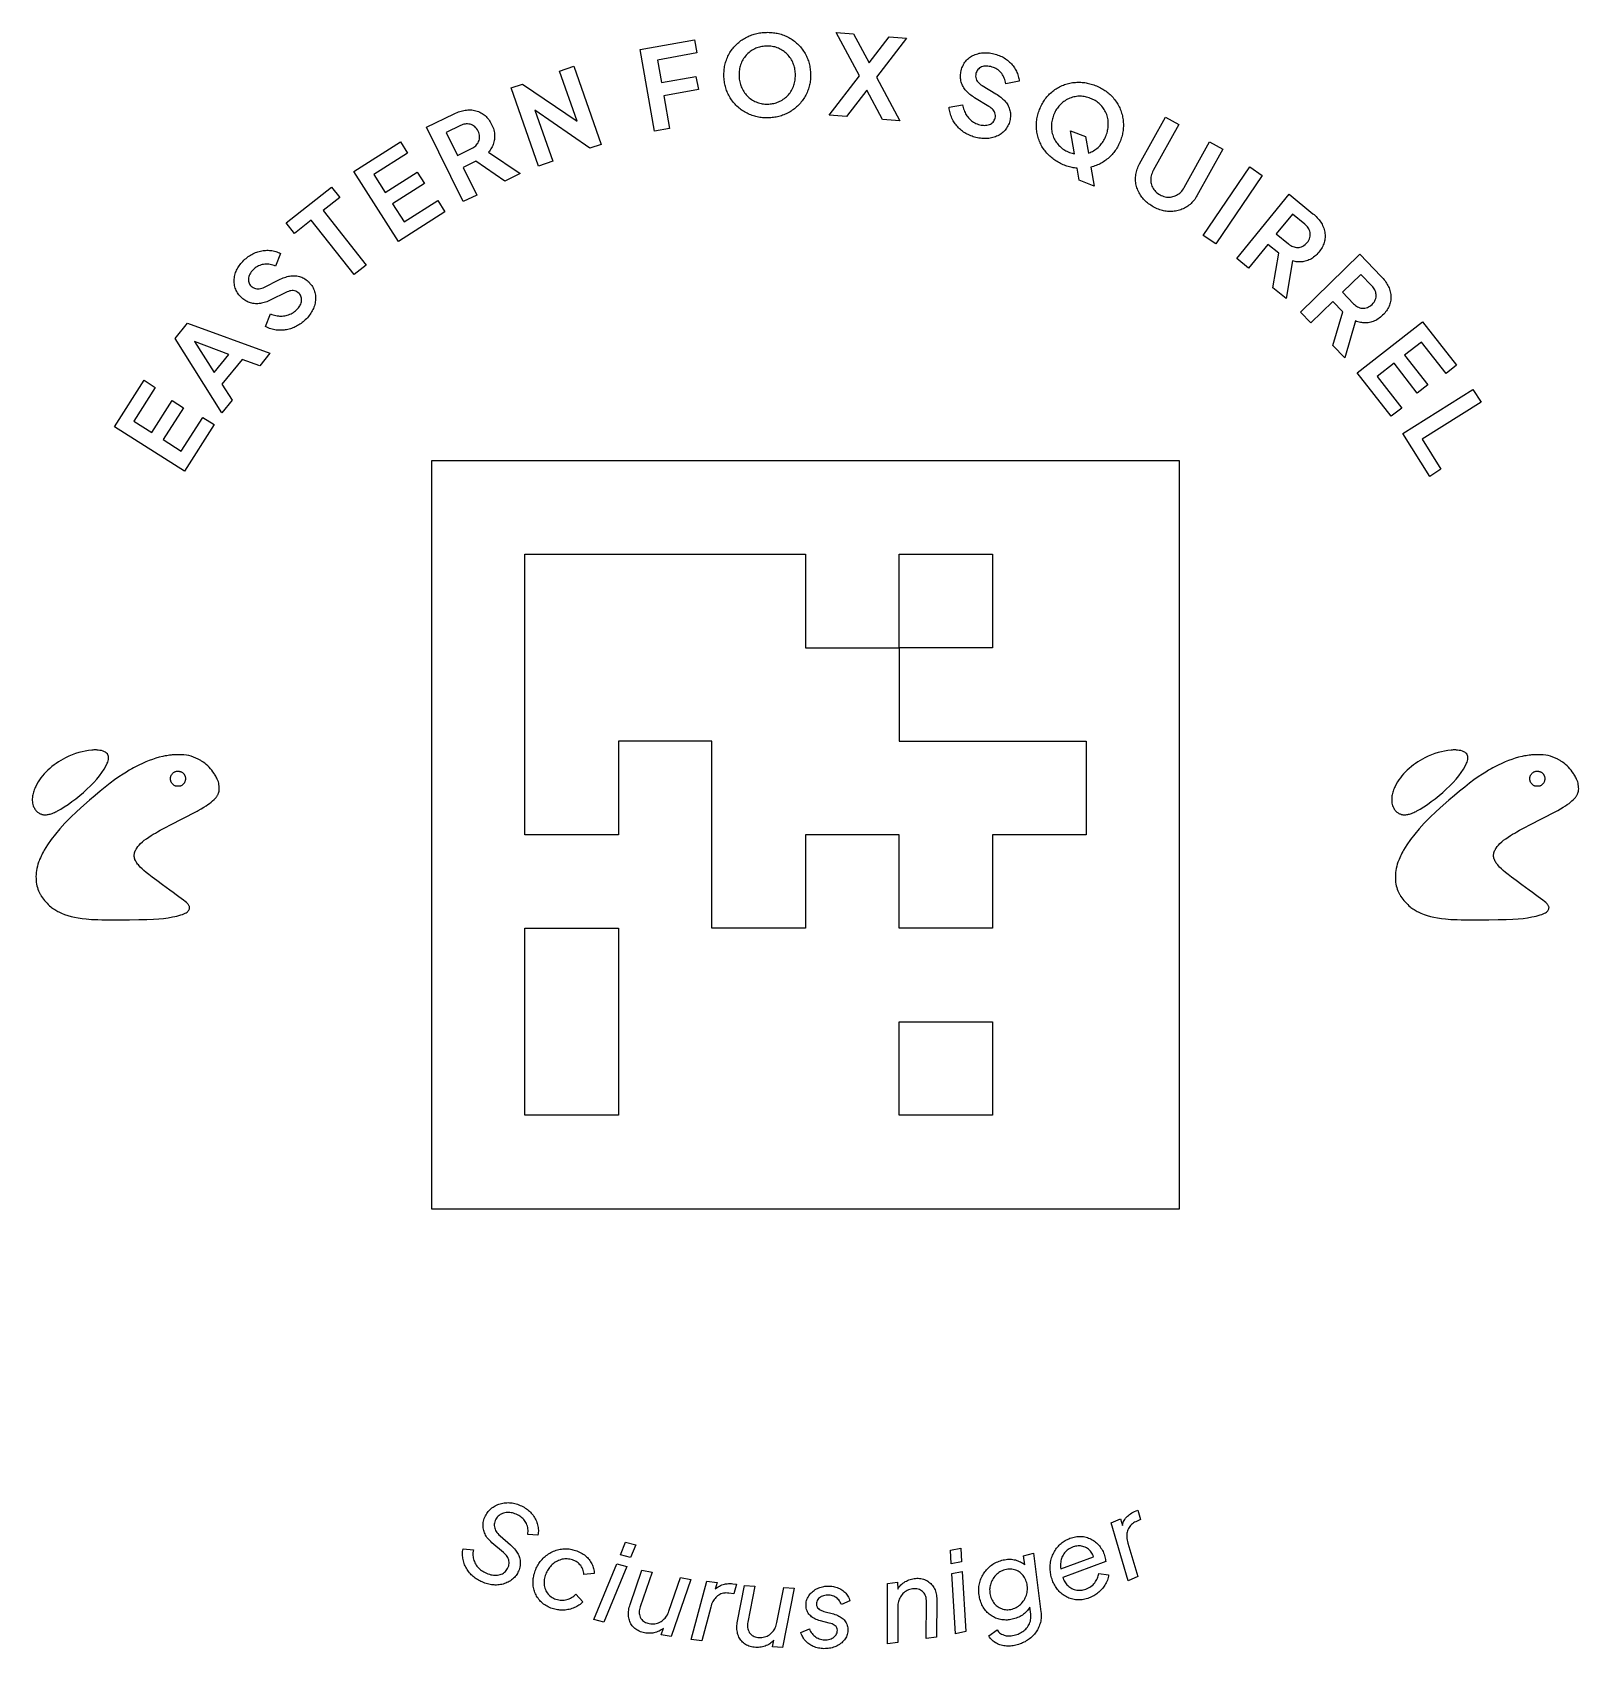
# Model space of a CAD drawing. Extents: x -21.5 to 21.5, y -22.6 to 22.3.
import ezdxf

# ---------------------------------------------------------------- set-up
doc = ezdxf.new("R2010")
doc.units = 0
for name, color, linetype in [('LOGO', 7, 'Continuous'), ('TAG', 7, 'Continuous'), ('TEXT', 7, 'Continuous')]:
    doc.layers.add(name, color=color, linetype=linetype)

msp = doc.modelspace()

# ---------------------------------------------------------------- linework, layer by layer
at = {"layer": 'LOGO'}
for points in [[(-19.844, 2.356), (-19.936, 2.346), (-20.027, 2.33), (-20.118, 2.311), (-20.209, 2.287), (-20.299, 2.257), (-20.39, 2.224), (-20.481, 2.184), (-20.574, 2.141), (-20.642, 2.105), (-20.708, 2.067), (-20.772, 2.028), (-20.834, 1.987), (-20.894, 1.943), (-20.953, 1.897), (-21.012, 1.848), (-21.069, 1.796), (-21.121, 1.745), (-21.17, 1.693), (-21.215, 1.641), (-21.259, 1.586), (-21.299, 1.53), (-21.336, 1.472), (-21.372, 1.411), (-21.405, 1.347), (-21.419, 1.319), (-21.432, 1.287), (-21.445, 1.253), (-21.457, 1.217), (-21.468, 1.182), (-21.478, 1.147), (-21.485, 1.114), (-21.491, 1.084), (-21.497, 1.041), (-21.5, 0.999), (-21.5, 0.957), (-21.497, 0.916), (-21.493, 0.878), (-21.485, 0.841), (-21.475, 0.807), (-21.463, 0.776), (-21.453, 0.757), (-21.442, 0.738), (-21.43, 0.717), (-21.416, 0.698), (-21.403, 0.68), (-21.39, 0.663), (-21.378, 0.65), (-21.367, 0.639), (-21.353, 0.628), (-21.337, 0.618), (-21.32, 0.607), (-21.302, 0.597), (-21.284, 0.588), (-21.266, 0.58), (-21.249, 0.573), (-21.232, 0.568), (-21.21, 0.563), (-21.187, 0.56), (-21.162, 0.558), (-21.135, 0.557), (-21.109, 0.559), (-21.081, 0.561), (-21.055, 0.566), (-21.029, 0.571), (-21.003, 0.578), (-20.975, 0.586), (-20.946, 0.597), (-20.915, 0.609), (-20.884, 0.621), (-20.853, 0.635), (-20.823, 0.649), (-20.796, 0.663), (-20.707, 0.713), (-20.61, 0.774), (-20.507, 0.844), (-20.399, 0.922), (-20.29, 1.005), (-20.182, 1.091), (-20.079, 1.179), (-19.982, 1.265), (-19.884, 1.36), (-19.793, 1.455), (-19.708, 1.549), (-19.632, 1.643), (-19.564, 1.734), (-19.505, 1.823), (-19.456, 1.908), (-19.418, 1.989), (-19.404, 2.024), (-19.393, 2.059), (-19.386, 2.092), (-19.382, 2.123), (-19.381, 2.153), (-19.383, 2.181), (-19.388, 2.205), (-19.397, 2.227), (-19.413, 2.252), (-19.435, 2.274), (-19.463, 2.294), (-19.495, 2.312), (-19.533, 2.327), (-19.574, 2.34), (-19.621, 2.349), (-19.671, 2.356), (-19.696, 2.358), (-19.717, 2.36), (-19.736, 2.362), (-19.754, 2.362), (-19.773, 2.362), (-19.793, 2.36), (-19.816, 2.358)], [(17.956, 2.356), (17.864, 2.346), (17.773, 2.33), (17.682, 2.311), (17.591, 2.287), (17.501, 2.257), (17.41, 2.224), (17.319, 2.184), (17.226, 2.141), (17.158, 2.105), (17.092, 2.067), (17.028, 2.028), (16.966, 1.987), (16.906, 1.943), (16.847, 1.897), (16.788, 1.848), (16.731, 1.796), (16.679, 1.745), (16.63, 1.693), (16.585, 1.641), (16.541, 1.586), (16.501, 1.53), (16.464, 1.472), (16.428, 1.411), (16.395, 1.347), (16.381, 1.319), (16.368, 1.287), (16.355, 1.253), (16.343, 1.217), (16.332, 1.182), (16.322, 1.147), (16.315, 1.114), (16.309, 1.084), (16.303, 1.041), (16.3, 0.999), (16.3, 0.957), (16.303, 0.916), (16.307, 0.878), (16.315, 0.841), (16.325, 0.807), (16.337, 0.776), (16.347, 0.757), (16.358, 0.738), (16.37, 0.717), (16.384, 0.698), (16.397, 0.68), (16.41, 0.663), (16.422, 0.65), (16.433, 0.639), (16.447, 0.628), (16.463, 0.618), (16.48, 0.607), (16.498, 0.597), (16.516, 0.588), (16.534, 0.58), (16.551, 0.573), (16.568, 0.568), (16.59, 0.563), (16.613, 0.56), (16.638, 0.558), (16.665, 0.557), (16.691, 0.559), (16.719, 0.561), (16.745, 0.566), (16.771, 0.571), (16.797, 0.578), (16.825, 0.586), (16.854, 0.597), (16.885, 0.609), (16.916, 0.621), (16.947, 0.635), (16.977, 0.649), (17.004, 0.663), (17.093, 0.713), (17.19, 0.774), (17.293, 0.844), (17.401, 0.922), (17.51, 1.005), (17.618, 1.091), (17.721, 1.179), (17.818, 1.265), (17.916, 1.36), (18.007, 1.455), (18.092, 1.549), (18.168, 1.643), (18.236, 1.734), (18.295, 1.823), (18.344, 1.908), (18.382, 1.989), (18.396, 2.024), (18.407, 2.059), (18.414, 2.092), (18.418, 2.123), (18.419, 2.153), (18.417, 2.181), (18.412, 2.205), (18.403, 2.227), (18.387, 2.252), (18.365, 2.274), (18.337, 2.294), (18.305, 2.312), (18.267, 2.327), (18.226, 2.34), (18.179, 2.349), (18.129, 2.356), (18.104, 2.358), (18.083, 2.36), (18.064, 2.362), (18.046, 2.362), (18.027, 2.362), (18.007, 2.36), (17.984, 2.358)], [(-17.582, 2.225), (-17.61, 2.222), (-17.643, 2.219), (-17.681, 2.213), (-17.722, 2.207), (-17.763, 2.2), (-17.804, 2.193), (-17.841, 2.186), (-17.872, 2.179), (-17.97, 2.155), (-18.064, 2.129), (-18.156, 2.099), (-18.248, 2.066), (-18.342, 2.027), (-18.439, 1.985), (-18.54, 1.936), (-18.646, 1.882), (-18.689, 1.859), (-18.729, 1.837), (-18.767, 1.816), (-18.805, 1.794), (-18.844, 1.77), (-18.885, 1.746), (-18.929, 1.718), (-18.976, 1.687), (-19.091, 1.611), (-19.211, 1.526), (-19.338, 1.432), (-19.47, 1.329), (-19.61, 1.216), (-19.756, 1.095), (-19.909, 0.964), (-20.069, 0.823), (-20.264, 0.646), (-20.438, 0.48), (-20.594, 0.321), (-20.734, 0.168), (-20.859, 0.019), (-20.973, -0.129), (-21.075, -0.278), (-21.17, -0.429), (-21.191, -0.466), (-21.213, -0.508), (-21.235, -0.552), (-21.256, -0.597), (-21.277, -0.641), (-21.296, -0.685), (-21.312, -0.725), (-21.326, -0.762), (-21.344, -0.819), (-21.36, -0.876), (-21.374, -0.933), (-21.384, -0.989), (-21.391, -1.046), (-21.396, -1.102), (-21.398, -1.157), (-21.397, -1.213), (-21.394, -1.267), (-21.389, -1.318), (-21.381, -1.368), (-21.371, -1.417), (-21.359, -1.464), (-21.344, -1.509), (-21.327, -1.554), (-21.307, -1.598), (-21.3, -1.613), (-21.292, -1.629), (-21.283, -1.646), (-21.275, -1.662), (-21.266, -1.678), (-21.257, -1.692), (-21.25, -1.705), (-21.243, -1.716), (-21.217, -1.754), (-21.189, -1.792), (-21.158, -1.83), (-21.125, -1.868), (-21.09, -1.904), (-21.055, -1.939), (-21.021, -1.971), (-20.986, -2), (-20.963, -2.017), (-20.936, -2.037), (-20.907, -2.057), (-20.876, -2.077), (-20.845, -2.097), (-20.815, -2.114), (-20.787, -2.131), (-20.763, -2.144), (-20.685, -2.18), (-20.601, -2.213), (-20.514, -2.243), (-20.422, -2.269), (-20.324, -2.292), (-20.223, -2.311), (-20.116, -2.327), (-20.005, -2.339), (-19.933, -2.346), (-19.857, -2.351), (-19.774, -2.355), (-19.68, -2.358), (-19.571, -2.36), (-19.445, -2.361), (-19.296, -2.362), (-19.122, -2.362), (-18.802, -2.36), (-18.536, -2.357), (-18.317, -2.353), (-18.135, -2.346), (-17.982, -2.335), (-17.848, -2.323), (-17.724, -2.306), (-17.602, -2.285), (-17.539, -2.273), (-17.479, -2.259), (-17.423, -2.245), (-17.372, -2.229), (-17.325, -2.214), (-17.284, -2.197), (-17.248, -2.181), (-17.219, -2.165), (-17.197, -2.149), (-17.179, -2.134), (-17.162, -2.116), (-17.149, -2.099), (-17.139, -2.08), (-17.131, -2.061), (-17.127, -2.042), (-17.125, -2.022), (-17.126, -2.01), (-17.13, -1.996), (-17.136, -1.98), (-17.145, -1.965), (-17.155, -1.949), (-17.167, -1.933), (-17.18, -1.918), (-17.195, -1.903), (-17.217, -1.884), (-17.252, -1.855), (-17.299, -1.819), (-17.357, -1.775), (-17.425, -1.724), (-17.502, -1.667), (-17.587, -1.604), (-17.68, -1.537), (-17.881, -1.39), (-18.041, -1.273), (-18.166, -1.18), (-18.262, -1.106), (-18.338, -1.046), (-18.398, -0.994), (-18.45, -0.945), (-18.5, -0.895), (-18.527, -0.867), (-18.55, -0.839), (-18.571, -0.813), (-18.59, -0.788), (-18.607, -0.762), (-18.621, -0.738), (-18.634, -0.712), (-18.645, -0.686), (-18.65, -0.672), (-18.655, -0.659), (-18.659, -0.647), (-18.661, -0.636), (-18.662, -0.624), (-18.664, -0.611), (-18.664, -0.595), (-18.664, -0.578), (-18.664, -0.56), (-18.664, -0.545), (-18.663, -0.531), (-18.662, -0.519), (-18.659, -0.508), (-18.656, -0.496), (-18.652, -0.482), (-18.647, -0.468), (-18.642, -0.457), (-18.637, -0.444), (-18.631, -0.432), (-18.624, -0.418), (-18.617, -0.405), (-18.61, -0.392), (-18.603, -0.38), (-18.596, -0.369), (-18.567, -0.328), (-18.531, -0.286), (-18.488, -0.242), (-18.44, -0.198), (-18.386, -0.153), (-18.327, -0.108), (-18.262, -0.063), (-18.192, -0.017), (-18.137, 0.016), (-18.079, 0.05), (-18.017, 0.086), (-17.947, 0.125), (-17.868, 0.167), (-17.78, 0.214), (-17.68, 0.266), (-17.566, 0.324), (-17.411, 0.404), (-17.279, 0.472), (-17.17, 0.527), (-17.081, 0.573), (-17.01, 0.611), (-16.955, 0.639), (-16.913, 0.661), (-16.884, 0.678), (-16.802, 0.725), (-16.731, 0.767), (-16.67, 0.806), (-16.616, 0.841), (-16.569, 0.875), (-16.527, 0.91), (-16.487, 0.945), (-16.448, 0.982), (-16.425, 1.004), (-16.407, 1.023), (-16.391, 1.04), (-16.379, 1.055), (-16.369, 1.069), (-16.36, 1.082), (-16.351, 1.098), (-16.342, 1.116), (-16.336, 1.128), (-16.33, 1.142), (-16.325, 1.155), (-16.32, 1.168), (-16.315, 1.181), (-16.311, 1.192), (-16.308, 1.203), (-16.306, 1.211), (-16.301, 1.241), (-16.3, 1.276), (-16.301, 1.314), (-16.304, 1.354), (-16.31, 1.396), (-16.318, 1.436), (-16.327, 1.474), (-16.339, 1.509), (-16.347, 1.528), (-16.358, 1.552), (-16.371, 1.578), (-16.385, 1.606), (-16.4, 1.634), (-16.416, 1.66), (-16.43, 1.685), (-16.442, 1.704), (-16.477, 1.751), (-16.511, 1.796), (-16.547, 1.838), (-16.584, 1.879), (-16.622, 1.917), (-16.662, 1.953), (-16.703, 1.988), (-16.747, 2.022), (-16.76, 2.031), (-16.776, 2.041), (-16.793, 2.052), (-16.811, 2.064), (-16.83, 2.075), (-16.848, 2.086), (-16.866, 2.095), (-16.884, 2.105), (-16.949, 2.135), (-17.014, 2.162), (-17.08, 2.184), (-17.147, 2.201), (-17.216, 2.214), (-17.289, 2.222), (-17.364, 2.228), (-17.444, 2.228), (-17.467, 2.228), (-17.489, 2.228), (-17.51, 2.228), (-17.53, 2.227), (-17.547, 2.226), (-17.563, 2.226), (-17.574, 2.226)], [(20.218, 2.225), (20.19, 2.222), (20.157, 2.219), (20.119, 2.213), (20.078, 2.207), (20.037, 2.2), (19.996, 2.193), (19.959, 2.186), (19.928, 2.179), (19.83, 2.155), (19.736, 2.129), (19.644, 2.099), (19.552, 2.066), (19.458, 2.027), (19.361, 1.985), (19.26, 1.936), (19.154, 1.882), (19.111, 1.859), (19.071, 1.837), (19.033, 1.816), (18.995, 1.794), (18.956, 1.77), (18.915, 1.746), (18.871, 1.718), (18.824, 1.687), (18.709, 1.611), (18.589, 1.526), (18.462, 1.432), (18.33, 1.329), (18.19, 1.216), (18.044, 1.095), (17.891, 0.964), (17.731, 0.823), (17.536, 0.646), (17.362, 0.48), (17.206, 0.321), (17.066, 0.168), (16.941, 0.019), (16.827, -0.129), (16.725, -0.278), (16.63, -0.429), (16.609, -0.466), (16.587, -0.508), (16.565, -0.552), (16.544, -0.597), (16.523, -0.641), (16.504, -0.685), (16.488, -0.725), (16.474, -0.762), (16.456, -0.819), (16.44, -0.876), (16.426, -0.933), (16.416, -0.989), (16.409, -1.046), (16.404, -1.102), (16.402, -1.157), (16.403, -1.213), (16.406, -1.267), (16.411, -1.318), (16.419, -1.368), (16.429, -1.417), (16.441, -1.464), (16.456, -1.509), (16.473, -1.554), (16.493, -1.598), (16.5, -1.613), (16.508, -1.629), (16.517, -1.646), (16.525, -1.662), (16.534, -1.678), (16.543, -1.692), (16.55, -1.705), (16.557, -1.716), (16.583, -1.754), (16.611, -1.792), (16.642, -1.83), (16.675, -1.868), (16.71, -1.904), (16.745, -1.939), (16.779, -1.971), (16.814, -2), (16.837, -2.017), (16.864, -2.037), (16.893, -2.057), (16.924, -2.077), (16.955, -2.097), (16.985, -2.114), (17.013, -2.131), (17.037, -2.144), (17.115, -2.18), (17.199, -2.213), (17.286, -2.243), (17.378, -2.269), (17.476, -2.292), (17.577, -2.311), (17.684, -2.327), (17.795, -2.339), (17.867, -2.346), (17.943, -2.351), (18.026, -2.355), (18.12, -2.358), (18.229, -2.36), (18.355, -2.361), (18.504, -2.362), (18.678, -2.362), (18.998, -2.36), (19.264, -2.357), (19.483, -2.353), (19.665, -2.346), (19.818, -2.335), (19.952, -2.323), (20.076, -2.306), (20.198, -2.285), (20.261, -2.273), (20.321, -2.259), (20.377, -2.245), (20.428, -2.229), (20.475, -2.214), (20.516, -2.197), (20.552, -2.181), (20.581, -2.165), (20.603, -2.149), (20.621, -2.134), (20.638, -2.116), (20.651, -2.099), (20.661, -2.08), (20.669, -2.061), (20.673, -2.042), (20.675, -2.022), (20.674, -2.01), (20.67, -1.996), (20.664, -1.98), (20.655, -1.965), (20.645, -1.949), (20.633, -1.933), (20.62, -1.918), (20.605, -1.903), (20.583, -1.884), (20.548, -1.855), (20.501, -1.819), (20.443, -1.775), (20.375, -1.724), (20.298, -1.667), (20.213, -1.604), (20.12, -1.537), (19.919, -1.39), (19.759, -1.273), (19.634, -1.18), (19.538, -1.106), (19.462, -1.046), (19.402, -0.994), (19.35, -0.945), (19.3, -0.895), (19.273, -0.867), (19.25, -0.839), (19.229, -0.813), (19.21, -0.788), (19.193, -0.762), (19.179, -0.738), (19.166, -0.712), (19.155, -0.686), (19.15, -0.672), (19.145, -0.659), (19.141, -0.647), (19.139, -0.636), (19.138, -0.624), (19.136, -0.611), (19.136, -0.595), (19.136, -0.578), (19.136, -0.56), (19.136, -0.545), (19.137, -0.531), (19.138, -0.519), (19.141, -0.508), (19.144, -0.496), (19.148, -0.482), (19.153, -0.468), (19.158, -0.457), (19.163, -0.444), (19.169, -0.432), (19.176, -0.418), (19.183, -0.405), (19.19, -0.392), (19.197, -0.38), (19.204, -0.369), (19.233, -0.328), (19.269, -0.286), (19.312, -0.242), (19.36, -0.198), (19.414, -0.153), (19.473, -0.108), (19.538, -0.063), (19.608, -0.017), (19.663, 0.016), (19.721, 0.05), (19.783, 0.086), (19.853, 0.125), (19.932, 0.167), (20.02, 0.214), (20.12, 0.266), (20.234, 0.324), (20.389, 0.404), (20.521, 0.472), (20.63, 0.527), (20.719, 0.573), (20.79, 0.611), (20.845, 0.639), (20.887, 0.661), (20.916, 0.678), (20.998, 0.725), (21.069, 0.767), (21.13, 0.806), (21.184, 0.841), (21.231, 0.875), (21.273, 0.91), (21.313, 0.945), (21.352, 0.982), (21.375, 1.004), (21.393, 1.023), (21.409, 1.04), (21.421, 1.055), (21.431, 1.069), (21.44, 1.082), (21.449, 1.098), (21.458, 1.116), (21.464, 1.128), (21.47, 1.142), (21.475, 1.155), (21.48, 1.168), (21.485, 1.181), (21.489, 1.192), (21.492, 1.203), (21.494, 1.211), (21.499, 1.241), (21.5, 1.276), (21.499, 1.314), (21.496, 1.354), (21.49, 1.396), (21.482, 1.436), (21.473, 1.474), (21.461, 1.509), (21.453, 1.528), (21.442, 1.552), (21.429, 1.578), (21.415, 1.606), (21.4, 1.634), (21.384, 1.66), (21.37, 1.685), (21.358, 1.704), (21.323, 1.751), (21.289, 1.796), (21.253, 1.838), (21.216, 1.879), (21.178, 1.917), (21.138, 1.953), (21.097, 1.988), (21.053, 2.022), (21.04, 2.031), (21.024, 2.041), (21.007, 2.052), (20.989, 2.064), (20.97, 2.075), (20.952, 2.086), (20.934, 2.095), (20.916, 2.105), (20.851, 2.135), (20.786, 2.162), (20.72, 2.184), (20.653, 2.201), (20.584, 2.214), (20.511, 2.222), (20.436, 2.228), (20.356, 2.228), (20.333, 2.228), (20.311, 2.228), (20.29, 2.228), (20.27, 2.227), (20.253, 2.226), (20.237, 2.226), (20.226, 2.226)], [(-17.396, 1.763), (-17.382, 1.758), (-17.367, 1.753), (-17.354, 1.747), (-17.34, 1.74), (-17.328, 1.732), (-17.316, 1.724), (-17.305, 1.714), (-17.295, 1.705), (-17.291, 1.7), (-17.287, 1.695), (-17.282, 1.688), (-17.278, 1.681), (-17.274, 1.672), (-17.268, 1.665), (-17.265, 1.657), (-17.261, 1.648), (-17.256, 1.637), (-17.252, 1.627), (-17.249, 1.617), (-17.246, 1.608), (-17.245, 1.598), (-17.244, 1.586), (-17.244, 1.573), (-17.244, 1.558), (-17.244, 1.542), (-17.244, 1.529), (-17.246, 1.518), (-17.247, 1.507), (-17.25, 1.498), (-17.253, 1.488), (-17.258, 1.477), (-17.264, 1.465), (-17.272, 1.449), (-17.282, 1.434), (-17.293, 1.42), (-17.305, 1.407), (-17.317, 1.395), (-17.332, 1.384), (-17.347, 1.373), (-17.363, 1.364), (-17.371, 1.36), (-17.378, 1.357), (-17.387, 1.354), (-17.395, 1.352), (-17.406, 1.351), (-17.417, 1.35), (-17.432, 1.35), (-17.449, 1.35), (-17.466, 1.35), (-17.481, 1.35), (-17.493, 1.351), (-17.503, 1.352), (-17.512, 1.354), (-17.521, 1.357), (-17.528, 1.361), (-17.536, 1.364), (-17.552, 1.374), (-17.568, 1.384), (-17.582, 1.396), (-17.596, 1.409), (-17.608, 1.423), (-17.62, 1.437), (-17.629, 1.451), (-17.637, 1.467), (-17.643, 1.478), (-17.647, 1.487), (-17.65, 1.497), (-17.652, 1.507), (-17.654, 1.517), (-17.655, 1.53), (-17.655, 1.545), (-17.655, 1.563), (-17.655, 1.58), (-17.655, 1.594), (-17.654, 1.606), (-17.653, 1.617), (-17.651, 1.625), (-17.648, 1.634), (-17.645, 1.642), (-17.641, 1.65), (-17.633, 1.664), (-17.624, 1.676), (-17.614, 1.69), (-17.604, 1.702), (-17.592, 1.714), (-17.581, 1.725), (-17.57, 1.733), (-17.559, 1.741), (-17.549, 1.747), (-17.536, 1.752), (-17.523, 1.758), (-17.509, 1.762), (-17.495, 1.766), (-17.481, 1.769), (-17.467, 1.771), (-17.455, 1.772), (-17.449, 1.772), (-17.443, 1.771), (-17.436, 1.77), (-17.429, 1.769), (-17.42, 1.768), (-17.412, 1.766), (-17.404, 1.765)], [(20.404, 1.763), (20.418, 1.758), (20.433, 1.753), (20.446, 1.747), (20.46, 1.74), (20.472, 1.732), (20.484, 1.724), (20.495, 1.714), (20.505, 1.705), (20.509, 1.7), (20.513, 1.695), (20.518, 1.688), (20.522, 1.681), (20.526, 1.672), (20.532, 1.665), (20.535, 1.657), (20.539, 1.648), (20.544, 1.637), (20.548, 1.627), (20.551, 1.617), (20.554, 1.608), (20.555, 1.598), (20.556, 1.586), (20.556, 1.573), (20.556, 1.558), (20.556, 1.542), (20.556, 1.529), (20.554, 1.518), (20.553, 1.507), (20.55, 1.498), (20.547, 1.488), (20.542, 1.477), (20.536, 1.465), (20.528, 1.449), (20.518, 1.434), (20.507, 1.42), (20.495, 1.407), (20.483, 1.395), (20.468, 1.384), (20.453, 1.373), (20.437, 1.364), (20.429, 1.36), (20.422, 1.357), (20.413, 1.354), (20.405, 1.352), (20.394, 1.351), (20.383, 1.35), (20.368, 1.35), (20.351, 1.35), (20.334, 1.35), (20.319, 1.35), (20.307, 1.351), (20.297, 1.352), (20.288, 1.354), (20.279, 1.357), (20.272, 1.361), (20.264, 1.364), (20.248, 1.374), (20.232, 1.384), (20.218, 1.396), (20.204, 1.409), (20.192, 1.423), (20.18, 1.437), (20.171, 1.451), (20.163, 1.467), (20.157, 1.478), (20.153, 1.487), (20.15, 1.497), (20.148, 1.507), (20.146, 1.517), (20.145, 1.53), (20.145, 1.545), (20.145, 1.563), (20.145, 1.58), (20.145, 1.594), (20.146, 1.606), (20.147, 1.617), (20.149, 1.625), (20.152, 1.634), (20.155, 1.642), (20.159, 1.65), (20.167, 1.664), (20.176, 1.676), (20.186, 1.69), (20.196, 1.702), (20.208, 1.714), (20.219, 1.725), (20.23, 1.733), (20.241, 1.741), (20.251, 1.747), (20.264, 1.752), (20.277, 1.758), (20.291, 1.762), (20.305, 1.766), (20.319, 1.769), (20.333, 1.771), (20.345, 1.772), (20.351, 1.772), (20.357, 1.771), (20.364, 1.77), (20.371, 1.769), (20.38, 1.768), (20.388, 1.766), (20.396, 1.765)]]:
    msp.add_lwpolyline(points, close=True, dxfattribs=at)
at = {"layer": 'TAG'}
for points in [[(-10.4, 10.4), (-10.4, -10.4), (10.4, -10.4), (10.4, 10.4)], [(-7.8, 7.8), (0, 7.8), (0, 5.2), (2.6, 5.2), (2.6, 7.8), (5.2, 7.8), (5.2, 5.2), (2.6, 5.2), (2.6, 2.6), (7.8, 2.6), (7.8, 0), (5.2, 0), (5.2, -2.6), (2.6, -2.6), (2.6, 0), (0, 0), (0, -2.6), (-2.6, -2.6), (-2.6, 2.6), (-5.2, 2.6), (-5.2, 0), (-7.8, 0)], [(-7.8, -2.6), (-5.2, -2.6), (-5.2, -7.8), (-7.8, -7.8)], [(2.6, -5.2), (5.2, -5.2), (5.2, -7.8), (2.6, -7.8)]]:
    msp.add_lwpolyline(points, close=True, dxfattribs=at)
at = {"layer": 'TEXT'}
for points in [[(-4.195, 19.567), (-4.601, 21.835), (-3.086, 22.106), (-3.021, 21.741), (-4.12, 21.544), (-4.008, 20.915), (-3.045, 21.087), (-2.98, 20.722), (-3.943, 20.55), (-3.78, 19.641)], [(-1.004, 19.938), (-1.043, 19.936), (-1.082, 19.936), (-1.12, 19.937), (-1.158, 19.938), (-1.196, 19.941), (-1.233, 19.945), (-1.27, 19.95), (-1.306, 19.956), (-1.342, 19.963), (-1.378, 19.972), (-1.413, 19.981), (-1.448, 19.991), (-1.482, 20.003), (-1.519, 20.016), (-1.555, 20.031), (-1.591, 20.047), (-1.626, 20.063), (-1.66, 20.081), (-1.693, 20.1), (-1.725, 20.12), (-1.757, 20.14), (-1.788, 20.162), (-1.819, 20.185), (-1.848, 20.209), (-1.877, 20.234), (-1.905, 20.26), (-1.933, 20.287), (-1.959, 20.315), (-1.984, 20.343), (-2.008, 20.372), (-2.032, 20.402), (-2.054, 20.433), (-2.075, 20.465), (-2.096, 20.497), (-2.115, 20.53), (-2.134, 20.564), (-2.152, 20.599), (-2.167, 20.632), (-2.181, 20.666), (-2.194, 20.699), (-2.206, 20.734), (-2.217, 20.769), (-2.227, 20.804), (-2.236, 20.84), (-2.244, 20.876), (-2.251, 20.913), (-2.256, 20.951), (-2.261, 20.989), (-2.265, 21.027), (-2.267, 21.066), (-2.269, 21.105), (-2.269, 21.144), (-2.268, 21.182), (-2.266, 21.22), (-2.263, 21.257), (-2.259, 21.294), (-2.254, 21.331), (-2.248, 21.367), (-2.241, 21.403), (-2.232, 21.438), (-2.223, 21.473), (-2.212, 21.508), (-2.2, 21.542), (-2.186, 21.579), (-2.171, 21.614), (-2.156, 21.649), (-2.139, 21.684), (-2.121, 21.717), (-2.102, 21.75), (-2.081, 21.782), (-2.06, 21.814), (-2.038, 21.844), (-2.015, 21.874), (-1.99, 21.903), (-1.965, 21.932), (-1.939, 21.959), (-1.912, 21.986), (-1.884, 22.012), (-1.855, 22.036), (-1.825, 22.06), (-1.795, 22.083), (-1.764, 22.105), (-1.732, 22.126), (-1.699, 22.146), (-1.665, 22.165), (-1.631, 22.183), (-1.595, 22.2), (-1.562, 22.215), (-1.528, 22.229), (-1.494, 22.241), (-1.459, 22.253), (-1.424, 22.264), (-1.388, 22.274), (-1.352, 22.282), (-1.315, 22.29), (-1.278, 22.297), (-1.24, 22.302), (-1.202, 22.307), (-1.163, 22.31), (-1.124, 22.313), (-1.085, 22.314), (-1.046, 22.315), (-1.007, 22.314), (-0.969, 22.312), (-0.931, 22.309), (-0.894, 22.305), (-0.857, 22.3), (-0.82, 22.294), (-0.784, 22.287), (-0.748, 22.279), (-0.713, 22.27), (-0.678, 22.259), (-0.643, 22.248), (-0.606, 22.234), (-0.57, 22.22), (-0.535, 22.204), (-0.5, 22.187), (-0.466, 22.17), (-0.433, 22.151), (-0.4, 22.131), (-0.369, 22.111), (-0.337, 22.089), (-0.307, 22.066), (-0.277, 22.042), (-0.249, 22.017), (-0.22, 21.992), (-0.193, 21.965), (-0.167, 21.938), (-0.142, 21.909), (-0.118, 21.88), (-0.095, 21.851), (-0.072, 21.82), (-0.051, 21.788), (-0.031, 21.756), (-0.011, 21.723), (0.007, 21.689), (0.024, 21.654), (0.04, 21.621), (0.054, 21.588), (0.067, 21.554), (0.079, 21.519), (0.09, 21.485), (0.099, 21.449), (0.108, 21.413), (0.116, 21.377), (0.123, 21.34), (0.128, 21.303), (0.133, 21.265), (0.136, 21.226), (0.139, 21.187), (0.14, 21.148), (0.141, 21.11), (0.14, 21.072), (0.138, 21.034), (0.135, 20.996), (0.131, 20.959), (0.126, 20.923), (0.119, 20.886), (0.112, 20.851), (0.103, 20.815), (0.093, 20.78), (0.083, 20.746), (0.071, 20.711), (0.057, 20.675), (0.042, 20.639), (0.026, 20.604), (0.009, 20.57), (-0.01, 20.536), (-0.029, 20.503), (-0.049, 20.471), (-0.07, 20.439), (-0.092, 20.409), (-0.116, 20.378), (-0.14, 20.349), (-0.165, 20.32), (-0.192, 20.293), (-0.219, 20.266), (-0.247, 20.24), (-0.275, 20.215), (-0.305, 20.191), (-0.335, 20.168), (-0.367, 20.146), (-0.399, 20.125), (-0.431, 20.105), (-0.465, 20.086), (-0.5, 20.068), (-0.535, 20.051), (-0.568, 20.036), (-0.602, 20.022), (-0.636, 20.009), (-0.671, 19.997), (-0.706, 19.987), (-0.742, 19.977), (-0.778, 19.968), (-0.814, 19.96), (-0.851, 19.954), (-0.889, 19.948), (-0.927, 19.944), (-0.965, 19.94)], [(0.655, 20.014), (1.503, 21.108), (0.851, 22.309), (1.331, 22.27), (1.768, 21.464), (2.327, 22.188), (2.808, 22.148), (1.971, 21.069), (2.625, 19.852), (2.144, 19.891), (1.706, 20.709), (1.136, 19.974)], [(-1.023, 20.32), (-0.986, 20.322), (-0.95, 20.327), (-0.915, 20.332), (-0.88, 20.339), (-0.845, 20.347), (-0.812, 20.357), (-0.779, 20.369), (-0.747, 20.381), (-0.716, 20.396), (-0.682, 20.413), (-0.649, 20.432), (-0.617, 20.453), (-0.587, 20.475), (-0.557, 20.498), (-0.529, 20.523), (-0.502, 20.549), (-0.476, 20.577), (-0.451, 20.606), (-0.429, 20.636), (-0.407, 20.667), (-0.387, 20.7), (-0.369, 20.734), (-0.353, 20.768), (-0.337, 20.804), (-0.324, 20.841), (-0.313, 20.875), (-0.304, 20.909), (-0.297, 20.944), (-0.291, 20.98), (-0.286, 21.016), (-0.283, 21.052), (-0.281, 21.09), (-0.281, 21.128), (-0.282, 21.166), (-0.285, 21.204), (-0.289, 21.242), (-0.294, 21.279), (-0.301, 21.315), (-0.309, 21.35), (-0.319, 21.384), (-0.33, 21.418), (-0.342, 21.451), (-0.356, 21.483), (-0.373, 21.519), (-0.392, 21.553), (-0.412, 21.585), (-0.434, 21.617), (-0.457, 21.647), (-0.481, 21.676), (-0.507, 21.704), (-0.534, 21.731), (-0.563, 21.756), (-0.592, 21.78), (-0.623, 21.802), (-0.654, 21.822), (-0.687, 21.841), (-0.721, 21.858), (-0.755, 21.873), (-0.791, 21.887), (-0.824, 21.898), (-0.857, 21.907), (-0.891, 21.915), (-0.925, 21.921), (-0.96, 21.926), (-0.995, 21.93), (-1.031, 21.931), (-1.067, 21.932), (-1.105, 21.931), (-1.142, 21.928), (-1.178, 21.924), (-1.214, 21.919), (-1.248, 21.912), (-1.283, 21.903), (-1.316, 21.894), (-1.349, 21.882), (-1.381, 21.87), (-1.412, 21.856), (-1.446, 21.839), (-1.479, 21.82), (-1.511, 21.799), (-1.542, 21.777), (-1.571, 21.754), (-1.599, 21.729), (-1.626, 21.703), (-1.652, 21.675), (-1.677, 21.645), (-1.7, 21.615), (-1.721, 21.584), (-1.741, 21.551), (-1.759, 21.518), (-1.776, 21.483), (-1.791, 21.447), (-1.804, 21.41), (-1.815, 21.377), (-1.824, 21.343), (-1.831, 21.308), (-1.838, 21.273), (-1.842, 21.237), (-1.846, 21.2), (-1.847, 21.163), (-1.848, 21.126), (-1.846, 21.087), (-1.844, 21.049), (-1.84, 21.011), (-1.834, 20.974), (-1.827, 20.938), (-1.819, 20.903), (-1.809, 20.868), (-1.798, 20.834), (-1.786, 20.801), (-1.772, 20.768), (-1.755, 20.733), (-1.736, 20.699), (-1.716, 20.666), (-1.695, 20.634), (-1.672, 20.604), (-1.647, 20.575), (-1.621, 20.547), (-1.594, 20.521), (-1.566, 20.496), (-1.536, 20.472), (-1.505, 20.45), (-1.474, 20.43), (-1.441, 20.411), (-1.407, 20.394), (-1.372, 20.379), (-1.337, 20.364), (-1.304, 20.353), (-1.271, 20.344), (-1.237, 20.336), (-1.203, 20.329), (-1.168, 20.324), (-1.133, 20.321), (-1.097, 20.319), (-1.06, 20.319)], [(4.741, 19.392), (4.703, 19.402), (4.666, 19.413), (4.63, 19.425), (4.594, 19.438), (4.559, 19.453), (4.525, 19.469), (4.492, 19.485), (4.46, 19.504), (4.428, 19.523), (4.397, 19.543), (4.367, 19.565), (4.338, 19.587), (4.31, 19.611), (4.283, 19.635), (4.257, 19.66), (4.232, 19.686), (4.209, 19.713), (4.186, 19.74), (4.165, 19.768), (4.144, 19.798), (4.125, 19.828), (4.107, 19.858), (4.089, 19.893), (4.072, 19.928), (4.056, 19.964), (4.043, 20), (4.03, 20.037), (4.02, 20.075), (4.011, 20.113), (4.003, 20.152), (3.998, 20.191), (3.993, 20.231), (4.37, 20.297), (4.377, 20.259), (4.386, 20.221), (4.396, 20.185), (4.408, 20.15), (4.421, 20.116), (4.436, 20.084), (4.452, 20.052), (4.47, 20.021), (4.489, 19.992), (4.51, 19.964), (4.532, 19.937), (4.558, 19.909), (4.585, 19.883), (4.614, 19.858), (4.644, 19.836), (4.675, 19.816), (4.707, 19.798), (4.741, 19.782), (4.776, 19.767), (4.813, 19.755), (4.851, 19.745), (4.886, 19.737), (4.921, 19.732), (4.954, 19.729), (4.986, 19.728), (5.017, 19.73), (5.047, 19.733), (5.08, 19.741), (5.112, 19.751), (5.141, 19.764), (5.168, 19.78), (5.193, 19.798), (5.215, 19.819), (5.234, 19.843), (5.25, 19.869), (5.262, 19.898), (5.272, 19.93), (5.279, 19.969), (5.281, 20.006), (5.277, 20.042), (5.268, 20.076), (5.253, 20.108), (5.237, 20.134), (5.217, 20.159), (5.193, 20.183), (5.166, 20.207), (5.135, 20.23), (5.1, 20.252), (4.704, 20.495), (4.668, 20.517), (4.634, 20.541), (4.601, 20.564), (4.57, 20.589), (4.541, 20.614), (4.513, 20.639), (4.488, 20.665), (4.464, 20.692), (4.441, 20.719), (4.421, 20.747), (4.402, 20.775), (4.385, 20.804), (4.37, 20.834), (4.355, 20.866), (4.342, 20.899), (4.332, 20.932), (4.323, 20.966), (4.317, 21), (4.312, 21.034), (4.31, 21.069), (4.31, 21.104), (4.311, 21.139), (4.315, 21.175), (4.321, 21.211), (4.329, 21.248), (4.339, 21.286), (4.351, 21.323), (4.364, 21.358), (4.38, 21.392), (4.397, 21.424), (4.415, 21.455), (4.435, 21.485), (4.457, 21.513), (4.481, 21.54), (4.506, 21.565), (4.533, 21.589), (4.561, 21.611), (4.59, 21.632), (4.62, 21.651), (4.652, 21.668), (4.684, 21.684), (4.718, 21.698), (4.753, 21.711), (4.789, 21.721), (4.827, 21.731), (4.861, 21.737), (4.897, 21.742), (4.932, 21.746), (4.969, 21.748), (5.005, 21.749), (5.043, 21.748), (5.08, 21.745), (5.118, 21.741), (5.157, 21.735), (5.196, 21.728), (5.236, 21.719), (5.276, 21.709), (5.314, 21.697), (5.352, 21.684), (5.389, 21.67), (5.425, 21.655), (5.46, 21.638), (5.493, 21.62), (5.526, 21.601), (5.558, 21.581), (5.589, 21.559), (5.619, 21.536), (5.647, 21.513), (5.675, 21.488), (5.701, 21.463), (5.726, 21.437), (5.749, 21.41), (5.772, 21.382), (5.793, 21.354), (5.813, 21.324), (5.832, 21.294), (5.849, 21.263), (5.865, 21.231), (5.88, 21.199), (5.893, 21.166), (5.905, 21.132), (5.915, 21.098), (5.924, 21.063), (5.931, 21.028), (5.937, 20.992), (5.941, 20.955), (5.568, 20.887), (5.562, 20.927), (5.553, 20.966), (5.542, 21.003), (5.529, 21.038), (5.514, 21.072), (5.497, 21.105), (5.478, 21.136), (5.456, 21.166), (5.433, 21.194), (5.408, 21.221), (5.381, 21.245), (5.353, 21.268), (5.323, 21.288), (5.291, 21.307), (5.258, 21.323), (5.224, 21.338), (5.187, 21.35), (5.15, 21.36), (5.11, 21.369), (5.071, 21.374), (5.033, 21.376), (4.996, 21.375), (4.961, 21.37), (4.927, 21.363), (4.896, 21.352), (4.867, 21.339), (4.841, 21.323), (4.816, 21.303), (4.795, 21.281), (4.776, 21.256), (4.76, 21.229), (4.748, 21.2), (4.738, 21.168), (4.732, 21.131), (4.731, 21.095), (4.735, 21.059), (4.744, 21.024), (4.758, 20.989), (4.775, 20.961), (4.795, 20.934), (4.819, 20.908), (4.846, 20.882), (4.878, 20.858), (4.914, 20.835), (5.293, 20.606), (5.331, 20.582), (5.366, 20.559), (5.4, 20.534), (5.432, 20.51), (5.462, 20.485), (5.49, 20.459), (5.517, 20.433), (5.542, 20.407), (5.565, 20.38), (5.586, 20.353), (5.605, 20.326), (5.623, 20.298), (5.638, 20.269), (5.654, 20.238), (5.667, 20.206), (5.677, 20.173), (5.686, 20.14), (5.693, 20.107), (5.697, 20.073), (5.7, 20.038), (5.7, 20.003), (5.699, 19.968), (5.695, 19.932), (5.689, 19.895), (5.681, 19.858), (5.671, 19.82), (5.659, 19.784), (5.645, 19.749), (5.63, 19.715), (5.612, 19.683), (5.593, 19.652), (5.572, 19.623), (5.55, 19.595), (5.525, 19.568), (5.499, 19.542), (5.471, 19.518), (5.442, 19.496), (5.412, 19.475), (5.381, 19.456), (5.349, 19.439), (5.315, 19.423), (5.28, 19.409), (5.244, 19.397), (5.207, 19.386), (5.168, 19.377), (5.132, 19.37), (5.096, 19.365), (5.059, 19.362), (5.021, 19.36), (4.983, 19.36), (4.944, 19.361), (4.905, 19.364), (4.865, 19.368), (4.824, 19.375), (4.783, 19.382)], [(-7.428, 18.592), (-8.183, 20.769), (-7.873, 20.877), (-6.352, 19.84), (-6.836, 21.236), (-6.439, 21.374), (-5.684, 19.198), (-5.996, 19.089), (-7.524, 20.153), (-7.03, 18.73)], [(7.2, 18.619), (7.164, 18.634), (7.129, 18.649), (7.094, 18.665), (7.06, 18.682), (7.027, 18.7), (6.995, 18.719), (6.964, 18.738), (6.933, 18.759), (6.903, 18.78), (6.874, 18.802), (6.846, 18.825), (6.818, 18.849), (6.791, 18.874), (6.763, 18.901), (6.736, 18.929), (6.71, 18.958), (6.685, 18.987), (6.661, 19.017), (6.638, 19.048), (6.616, 19.079), (6.595, 19.111), (6.576, 19.144), (6.557, 19.177), (6.54, 19.211), (6.524, 19.246), (6.508, 19.281), (6.494, 19.316), (6.482, 19.352), (6.47, 19.388), (6.46, 19.425), (6.451, 19.461), (6.443, 19.499), (6.436, 19.536), (6.431, 19.574), (6.427, 19.613), (6.424, 19.652), (6.422, 19.691), (6.422, 19.727), (6.423, 19.764), (6.425, 19.8), (6.428, 19.836), (6.432, 19.873), (6.437, 19.909), (6.444, 19.946), (6.452, 19.982), (6.461, 20.019), (6.471, 20.055), (6.482, 20.092), (6.494, 20.129), (6.508, 20.165), (6.522, 20.201), (6.538, 20.237), (6.554, 20.271), (6.571, 20.305), (6.589, 20.338), (6.608, 20.37), (6.627, 20.402), (6.648, 20.432), (6.669, 20.462), (6.691, 20.491), (6.713, 20.519), (6.737, 20.546), (6.762, 20.573), (6.789, 20.6), (6.817, 20.627), (6.846, 20.653), (6.875, 20.677), (6.905, 20.7), (6.936, 20.723), (6.967, 20.744), (6.999, 20.764), (7.032, 20.783), (7.065, 20.801), (7.099, 20.817), (7.134, 20.833), (7.17, 20.848), (7.205, 20.861), (7.241, 20.873), (7.278, 20.884), (7.314, 20.894), (7.352, 20.902), (7.389, 20.909), (7.427, 20.915), (7.465, 20.92), (7.504, 20.924), (7.542, 20.926), (7.582, 20.927), (7.618, 20.927), (7.655, 20.926), (7.691, 20.923), (7.728, 20.92), (7.764, 20.915), (7.801, 20.909), (7.837, 20.903), (7.874, 20.895), (7.911, 20.885), (7.947, 20.875), (7.984, 20.864), (8.021, 20.851), (8.058, 20.837), (8.094, 20.823), (8.13, 20.807), (8.165, 20.791), (8.199, 20.774), (8.232, 20.756), (8.264, 20.737), (8.296, 20.717), (8.327, 20.697), (8.357, 20.676), (8.386, 20.653), (8.415, 20.63), (8.443, 20.607), (8.47, 20.582), (8.498, 20.555), (8.525, 20.526), (8.551, 20.498), (8.576, 20.468), (8.6, 20.439), (8.623, 20.408), (8.645, 20.377), (8.665, 20.345), (8.685, 20.313), (8.703, 20.279), (8.721, 20.246), (8.737, 20.212), (8.753, 20.177), (8.767, 20.142), (8.78, 20.106), (8.791, 20.07), (8.802, 20.034), (8.811, 19.997), (8.819, 19.96), (8.825, 19.923), (8.831, 19.885), (8.835, 19.847), (8.838, 19.808), (8.84, 19.769), (8.84, 19.733), (8.84, 19.697), (8.838, 19.66), (8.835, 19.624), (8.831, 19.588), (8.825, 19.552), (8.819, 19.515), (8.811, 19.479), (8.802, 19.442), (8.792, 19.406), (8.781, 19.369), (8.768, 19.333), (8.755, 19.296), (8.74, 19.26), (8.725, 19.225), (8.708, 19.19), (8.691, 19.156), (8.673, 19.123), (8.654, 19.091), (8.635, 19.06), (8.614, 19.029), (8.592, 18.999), (8.57, 18.97), (8.547, 18.942), (8.523, 18.915), (8.498, 18.888), (8.47, 18.861), (8.441, 18.834), (8.412, 18.808), (8.382, 18.784), (8.352, 18.761), (8.321, 18.738), (8.289, 18.717), (8.257, 18.697), (8.224, 18.678), (8.191, 18.66), (8.156, 18.643), (8.122, 18.628), (8.085, 18.612), (8.048, 18.598), (8.01, 18.585), (7.972, 18.574), (7.935, 18.564), (8.027, 18.041), (7.609, 18.202), (7.552, 18.536), (7.517, 18.54), (7.482, 18.544), (7.447, 18.55), (7.411, 18.557), (7.376, 18.564), (7.341, 18.573), (7.306, 18.583), (7.27, 18.594), (7.235, 18.606)], [(7.338, 18.977), (7.374, 18.964), (7.411, 18.952), (7.447, 18.942), (7.484, 18.934), (7.373, 19.58), (7.782, 19.422), (7.865, 18.959), (7.892, 18.967), (7.918, 18.977), (7.943, 18.989), (7.977, 19.005), (8.011, 19.023), (8.043, 19.043), (8.075, 19.064), (8.105, 19.088), (8.134, 19.113), (8.163, 19.14), (8.19, 19.168), (8.213, 19.195), (8.235, 19.223), (8.256, 19.252), (8.276, 19.282), (8.295, 19.313), (8.313, 19.345), (8.329, 19.378), (8.345, 19.412), (8.359, 19.448), (8.372, 19.483), (8.384, 19.519), (8.394, 19.555), (8.402, 19.59), (8.409, 19.626), (8.414, 19.661), (8.418, 19.697), (8.421, 19.732), (8.421, 19.767), (8.42, 19.806), (8.417, 19.845), (8.413, 19.883), (8.406, 19.92), (8.397, 19.957), (8.387, 19.994), (8.375, 20.03), (8.361, 20.065), (8.345, 20.1), (8.328, 20.134), (8.309, 20.166), (8.288, 20.198), (8.266, 20.228), (8.242, 20.257), (8.217, 20.285), (8.19, 20.312), (8.164, 20.335), (8.138, 20.357), (8.11, 20.378), (8.081, 20.398), (8.052, 20.416), (8.021, 20.434), (7.988, 20.45), (7.955, 20.465), (7.921, 20.479), (7.886, 20.492), (7.851, 20.503), (7.816, 20.513), (7.782, 20.521), (7.747, 20.527), (7.713, 20.532), (7.678, 20.535), (7.644, 20.536), (7.61, 20.537), (7.571, 20.535), (7.534, 20.531), (7.496, 20.525), (7.46, 20.518), (7.423, 20.509), (7.387, 20.497), (7.352, 20.484), (7.317, 20.469), (7.282, 20.452), (7.249, 20.434), (7.217, 20.414), (7.185, 20.392), (7.155, 20.369), (7.126, 20.344), (7.097, 20.318), (7.07, 20.289), (7.046, 20.263), (7.024, 20.236), (7.003, 20.207), (6.983, 20.177), (6.964, 20.147), (6.946, 20.115), (6.93, 20.082), (6.914, 20.047), (6.9, 20.012), (6.886, 19.976), (6.875, 19.94), (6.865, 19.905), (6.857, 19.869), (6.85, 19.833), (6.845, 19.797), (6.841, 19.762), (6.839, 19.726), (6.838, 19.691), (6.84, 19.651), (6.843, 19.612), (6.848, 19.574), (6.854, 19.536), (6.863, 19.499), (6.874, 19.463), (6.886, 19.427), (6.9, 19.392), (6.916, 19.357), (6.934, 19.324), (6.953, 19.292), (6.973, 19.26), (6.995, 19.23), (7.019, 19.201), (7.045, 19.172), (7.072, 19.145), (7.097, 19.121), (7.123, 19.099), (7.15, 19.078), (7.179, 19.058), (7.209, 19.04), (7.239, 19.022), (7.271, 19.006), (7.304, 18.991)], [(-9.521, 17.606), (-10.535, 19.675), (-9.766, 20.052), (-9.728, 20.07), (-9.69, 20.087), (-9.652, 20.101), (-9.614, 20.114), (-9.577, 20.126), (-9.539, 20.135), (-9.502, 20.143), (-9.465, 20.15), (-9.428, 20.154), (-9.392, 20.158), (-9.355, 20.159), (-9.316, 20.159), (-9.277, 20.156), (-9.239, 20.152), (-9.201, 20.145), (-9.165, 20.136), (-9.129, 20.125), (-9.094, 20.112), (-9.059, 20.098), (-9.025, 20.08), (-8.992, 20.061), (-8.963, 20.042), (-8.935, 20.021), (-8.908, 19.998), (-8.882, 19.974), (-8.857, 19.947), (-8.833, 19.919), (-8.809, 19.889), (-8.787, 19.858), (-8.766, 19.824), (-8.746, 19.789), (-8.727, 19.752), (-8.709, 19.713), (-8.693, 19.675), (-8.68, 19.637), (-8.668, 19.599), (-8.659, 19.561), (-8.652, 19.523), (-8.647, 19.486), (-8.645, 19.449), (-8.644, 19.412), (-8.646, 19.375), (-8.65, 19.339), (-8.656, 19.303), (-8.664, 19.268), (-8.673, 19.233), (-8.685, 19.199), (-8.698, 19.166), (-8.713, 19.134), (-8.73, 19.102), (-8.748, 19.071), (-8.769, 19.041), (-8.791, 19.011), (-8.815, 18.983), (-7.933, 18.385), (-8.361, 18.175), (-9.163, 18.729), (-9.518, 18.555), (-9.144, 17.791)], [(9.672, 17.463), (9.637, 17.483), (9.604, 17.504), (9.571, 17.526), (9.54, 17.549), (9.51, 17.572), (9.481, 17.596), (9.453, 17.621), (9.427, 17.647), (9.402, 17.674), (9.378, 17.702), (9.355, 17.73), (9.334, 17.759), (9.314, 17.789), (9.294, 17.822), (9.275, 17.856), (9.258, 17.89), (9.243, 17.924), (9.229, 17.959), (9.217, 17.994), (9.206, 18.029), (9.198, 18.065), (9.19, 18.102), (9.185, 18.138), (9.181, 18.175), (9.179, 18.213), (9.178, 18.251), (9.18, 18.288), (9.183, 18.326), (9.187, 18.363), (9.194, 18.4), (9.202, 18.437), (9.213, 18.474), (9.225, 18.51), (9.238, 18.547), (9.254, 18.583), (9.271, 18.62), (9.29, 18.656), (10.009, 19.953), (10.377, 19.749), (9.67, 18.472), (9.652, 18.436), (9.636, 18.4), (9.623, 18.363), (9.613, 18.327), (9.606, 18.29), (9.602, 18.253), (9.601, 18.216), (9.602, 18.179), (9.606, 18.143), (9.613, 18.108), (9.623, 18.074), (9.635, 18.041), (9.65, 18.008), (9.667, 17.976), (9.687, 17.946), (9.71, 17.917), (9.735, 17.89), (9.762, 17.864), (9.792, 17.841), (9.824, 17.818), (9.858, 17.798), (9.894, 17.779), (9.93, 17.764), (9.966, 17.751), (10.003, 17.742), (10.039, 17.735), (10.075, 17.731), (10.111, 17.73), (10.147, 17.733), (10.183, 17.737), (10.217, 17.745), (10.251, 17.755), (10.284, 17.768), (10.317, 17.783), (10.349, 17.802), (10.38, 17.823), (10.409, 17.846), (10.436, 17.871), (10.462, 17.899), (10.486, 17.929), (10.508, 17.961), (10.529, 17.996), (11.236, 19.273), (11.605, 19.069), (10.886, 17.772), (10.866, 17.736), (10.844, 17.703), (10.822, 17.67), (10.798, 17.639), (10.773, 17.609), (10.747, 17.581), (10.72, 17.555), (10.692, 17.529), (10.663, 17.505), (10.633, 17.483), (10.602, 17.462), (10.57, 17.442), (10.537, 17.424), (10.503, 17.408), (10.469, 17.393), (10.435, 17.38), (10.4, 17.368), (10.364, 17.358), (10.328, 17.35), (10.291, 17.343), (10.254, 17.338), (10.216, 17.334), (10.178, 17.332), (10.139, 17.332), (10.103, 17.333), (10.067, 17.336), (10.031, 17.34), (9.995, 17.345), (9.959, 17.352), (9.923, 17.361), (9.888, 17.371), (9.852, 17.383), (9.816, 17.396), (9.78, 17.41), (9.744, 17.426), (9.708, 17.444)], [(-9.681, 18.888), (-9.284, 19.083), (-9.251, 19.101), (-9.221, 19.12), (-9.193, 19.14), (-9.168, 19.162), (-9.146, 19.185), (-9.126, 19.21), (-9.106, 19.242), (-9.09, 19.275), (-9.078, 19.308), (-9.069, 19.344), (-9.065, 19.38), (-9.064, 19.417), (-9.068, 19.454), (-9.076, 19.492), (-9.088, 19.529), (-9.105, 19.567), (-9.125, 19.604), (-9.148, 19.637), (-9.172, 19.667), (-9.199, 19.693), (-9.229, 19.715), (-9.26, 19.733), (-9.293, 19.747), (-9.327, 19.758), (-9.363, 19.765), (-9.4, 19.769), (-9.432, 19.768), (-9.464, 19.765), (-9.497, 19.759), (-9.53, 19.749), (-9.563, 19.737), (-9.597, 19.722), (-9.994, 19.527)], [(-11.321, 16.502), (-12.557, 18.447), (-11.263, 19.269), (-11.064, 18.956), (-12.002, 18.36), (-11.685, 17.86), (-10.799, 18.423), (-10.599, 18.11), (-11.485, 17.547), (-11.164, 17.042), (-10.226, 17.638), (-10.027, 17.325)], [(11.058, 16.666), (12.352, 18.572), (12.701, 18.336), (11.407, 16.429)], [(-12.546, 15.577), (-13.742, 17.095), (-14.212, 16.725), (-14.441, 17.016), (-13.179, 18.012), (-12.949, 17.721), (-13.411, 17.356), (-12.215, 15.838)], [(11.994, 16.025), (13.447, 17.813), (14.112, 17.272), (14.144, 17.245), (14.175, 17.217), (14.204, 17.189), (14.232, 17.16), (14.258, 17.131), (14.282, 17.101), (14.305, 17.071), (14.326, 17.04), (14.346, 17.008), (14.364, 16.977), (14.381, 16.944), (14.397, 16.908), (14.411, 16.872), (14.423, 16.835), (14.433, 16.798), (14.44, 16.761), (14.445, 16.724), (14.448, 16.687), (14.449, 16.649), (14.448, 16.612), (14.444, 16.574), (14.439, 16.539), (14.432, 16.505), (14.422, 16.471), (14.411, 16.437), (14.398, 16.403), (14.382, 16.369), (14.365, 16.335), (14.345, 16.302), (14.324, 16.269), (14.3, 16.236), (14.275, 16.203), (14.247, 16.171), (14.219, 16.14), (14.19, 16.112), (14.16, 16.086), (14.129, 16.061), (14.098, 16.039), (14.066, 16.019), (14.034, 16.001), (14, 15.985), (13.966, 15.972), (13.932, 15.96), (13.897, 15.95), (13.861, 15.943), (13.826, 15.937), (13.79, 15.933), (13.755, 15.931), (13.719, 15.931), (13.683, 15.933), (13.648, 15.937), (13.612, 15.943), (13.575, 15.95), (13.539, 15.96), (13.366, 14.909), (12.997, 15.209), (13.164, 16.17), (12.856, 16.419), (12.32, 15.759)], [(13.09, 16.707), (13.434, 16.429), (13.463, 16.406), (13.493, 16.386), (13.524, 16.37), (13.554, 16.356), (13.585, 16.346), (13.616, 16.338), (13.653, 16.333), (13.689, 16.332), (13.725, 16.335), (13.76, 16.343), (13.795, 16.354), (13.829, 16.369), (13.861, 16.388), (13.892, 16.411), (13.921, 16.438), (13.948, 16.468), (13.974, 16.502), (13.994, 16.537), (14.011, 16.572), (14.023, 16.607), (14.03, 16.643), (14.034, 16.679), (14.033, 16.715), (14.029, 16.75), (14.02, 16.786), (14.008, 16.821), (13.994, 16.85), (13.977, 16.877), (13.958, 16.905), (13.936, 16.931), (13.91, 16.956), (13.882, 16.98), (13.539, 17.259)], [(-13.91, 14.319), (-13.938, 14.292), (-13.967, 14.267), (-13.997, 14.242), (-14.027, 14.219), (-14.058, 14.197), (-14.09, 14.177), (-14.122, 14.158), (-14.154, 14.14), (-14.187, 14.123), (-14.221, 14.108), (-14.255, 14.094), (-14.29, 14.081), (-14.325, 14.07), (-14.359, 14.06), (-14.394, 14.051), (-14.429, 14.044), (-14.465, 14.038), (-14.5, 14.034), (-14.535, 14.031), (-14.571, 14.029), (-14.606, 14.029), (-14.642, 14.03), (-14.681, 14.032), (-14.72, 14.037), (-14.758, 14.043), (-14.797, 14.051), (-14.834, 14.06), (-14.872, 14.071), (-14.909, 14.083), (-14.946, 14.098), (-14.982, 14.114), (-15.018, 14.131), (-14.874, 14.485), (-14.838, 14.471), (-14.802, 14.459), (-14.766, 14.448), (-14.73, 14.439), (-14.694, 14.433), (-14.658, 14.428), (-14.623, 14.425), (-14.588, 14.423), (-14.553, 14.424), (-14.518, 14.427), (-14.483, 14.431), (-14.445, 14.438), (-14.409, 14.448), (-14.373, 14.459), (-14.338, 14.473), (-14.304, 14.488), (-14.272, 14.506), (-14.24, 14.526), (-14.209, 14.548), (-14.179, 14.573), (-14.151, 14.599), (-14.125, 14.625), (-14.103, 14.652), (-14.082, 14.678), (-14.065, 14.705), (-14.05, 14.732), (-14.037, 14.759), (-14.025, 14.792), (-14.017, 14.824), (-14.013, 14.856), (-14.012, 14.887), (-14.014, 14.918), (-14.02, 14.948), (-14.03, 14.976), (-14.044, 15.004), (-14.062, 15.03), (-14.084, 15.055), (-14.113, 15.081), (-14.144, 15.103), (-14.176, 15.118), (-14.21, 15.129), (-14.245, 15.133), (-14.275, 15.133), (-14.307, 15.13), (-14.34, 15.123), (-14.375, 15.112), (-14.411, 15.098), (-14.448, 15.08), (-14.864, 14.873), (-14.902, 14.855), (-14.94, 14.838), (-14.978, 14.823), (-15.015, 14.81), (-15.052, 14.799), (-15.088, 14.789), (-15.123, 14.781), (-15.159, 14.775), (-15.194, 14.77), (-15.228, 14.768), (-15.262, 14.767), (-15.296, 14.768), (-15.329, 14.77), (-15.364, 14.775), (-15.399, 14.782), (-15.432, 14.791), (-15.465, 14.801), (-15.498, 14.814), (-15.529, 14.828), (-15.56, 14.845), (-15.59, 14.863), (-15.619, 14.883), (-15.647, 14.906), (-15.675, 14.93), (-15.702, 14.956), (-15.728, 14.985), (-15.753, 15.014), (-15.776, 15.044), (-15.796, 15.075), (-15.815, 15.107), (-15.831, 15.139), (-15.845, 15.172), (-15.858, 15.205), (-15.868, 15.24), (-15.876, 15.275), (-15.882, 15.31), (-15.886, 15.345), (-15.888, 15.381), (-15.888, 15.417), (-15.886, 15.453), (-15.882, 15.489), (-15.876, 15.525), (-15.868, 15.561), (-15.858, 15.597), (-15.846, 15.634), (-15.833, 15.667), (-15.819, 15.7), (-15.803, 15.732), (-15.785, 15.764), (-15.766, 15.795), (-15.746, 15.826), (-15.723, 15.857), (-15.7, 15.887), (-15.674, 15.916), (-15.647, 15.946), (-15.619, 15.975), (-15.589, 16.003), (-15.558, 16.029), (-15.527, 16.055), (-15.496, 16.078), (-15.464, 16.1), (-15.431, 16.121), (-15.398, 16.14), (-15.364, 16.158), (-15.33, 16.174), (-15.296, 16.189), (-15.261, 16.202), (-15.225, 16.214), (-15.19, 16.224), (-15.155, 16.232), (-15.12, 16.24), (-15.084, 16.245), (-15.049, 16.25), (-15.013, 16.252), (-14.978, 16.254), (-14.942, 16.254), (-14.906, 16.252), (-14.871, 16.249), (-14.836, 16.244), (-14.801, 16.237), (-14.766, 16.229), (-14.732, 16.22), (-14.698, 16.209), (-14.664, 16.196), (-14.63, 16.182), (-14.597, 16.166), (-14.738, 15.814), (-14.775, 15.83), (-14.812, 15.843), (-14.849, 15.854), (-14.886, 15.861), (-14.923, 15.867), (-14.96, 15.87), (-14.996, 15.87), (-15.033, 15.868), (-15.069, 15.863), (-15.105, 15.855), (-15.14, 15.846), (-15.175, 15.834), (-15.208, 15.819), (-15.24, 15.802), (-15.272, 15.783), (-15.302, 15.762), (-15.332, 15.738), (-15.36, 15.711), (-15.389, 15.681), (-15.414, 15.651), (-15.436, 15.62), (-15.454, 15.589), (-15.469, 15.556), (-15.481, 15.524), (-15.489, 15.492), (-15.493, 15.46), (-15.493, 15.429), (-15.489, 15.398), (-15.482, 15.368), (-15.471, 15.339), (-15.457, 15.311), (-15.438, 15.285), (-15.416, 15.26), (-15.388, 15.235), (-15.358, 15.215), (-15.326, 15.199), (-15.291, 15.188), (-15.254, 15.182), (-15.221, 15.181), (-15.188, 15.184), (-15.153, 15.19), (-15.117, 15.2), (-15.08, 15.214), (-15.041, 15.232), (-14.645, 15.432), (-14.605, 15.451), (-14.566, 15.468), (-14.528, 15.484), (-14.49, 15.498), (-14.453, 15.51), (-14.416, 15.521), (-14.38, 15.53), (-14.345, 15.537), (-14.31, 15.542), (-14.276, 15.545), (-14.242, 15.547), (-14.209, 15.547), (-14.176, 15.545), (-14.142, 15.541), (-14.108, 15.536), (-14.075, 15.528), (-14.042, 15.517), (-14.01, 15.505), (-13.979, 15.491), (-13.948, 15.475), (-13.918, 15.457), (-13.889, 15.436), (-13.861, 15.414), (-13.833, 15.389), (-13.805, 15.363), (-13.779, 15.334), (-13.755, 15.305), (-13.732, 15.275), (-13.712, 15.244), (-13.694, 15.212), (-13.678, 15.179), (-13.664, 15.146), (-13.652, 15.112), (-13.642, 15.077), (-13.635, 15.041), (-13.629, 15.005), (-13.626, 14.969), (-13.624, 14.932), (-13.625, 14.896), (-13.627, 14.859), (-13.632, 14.822), (-13.638, 14.785), (-13.647, 14.748), (-13.658, 14.71), (-13.67, 14.673), (-13.684, 14.639), (-13.699, 14.606), (-13.716, 14.572), (-13.734, 14.539), (-13.754, 14.507), (-13.776, 14.475), (-13.799, 14.443), (-13.824, 14.412), (-13.851, 14.38), (-13.879, 14.35)], [(13.763, 14.534), (15.412, 16.142), (16.01, 15.529), (16.039, 15.498), (16.067, 15.467), (16.093, 15.435), (16.117, 15.404), (16.139, 15.371), (16.16, 15.339), (16.179, 15.306), (16.197, 15.273), (16.213, 15.239), (16.227, 15.206), (16.24, 15.171), (16.252, 15.134), (16.262, 15.096), (16.269, 15.058), (16.275, 15.021), (16.278, 14.983), (16.279, 14.946), (16.277, 14.908), (16.274, 14.871), (16.268, 14.833), (16.26, 14.796), (16.251, 14.762), (16.24, 14.729), (16.227, 14.696), (16.212, 14.664), (16.194, 14.632), (16.175, 14.6), (16.154, 14.569), (16.131, 14.538), (16.106, 14.507), (16.078, 14.477), (16.049, 14.448), (16.018, 14.419), (15.986, 14.392), (15.954, 14.367), (15.921, 14.344), (15.888, 14.324), (15.855, 14.305), (15.821, 14.289), (15.786, 14.275), (15.751, 14.263), (15.716, 14.253), (15.68, 14.246), (15.644, 14.24), (15.608, 14.237), (15.573, 14.235), (15.537, 14.235), (15.501, 14.237), (15.466, 14.242), (15.431, 14.248), (15.395, 14.256), (15.36, 14.266), (15.325, 14.277), (15.29, 14.291), (14.998, 13.267), (14.665, 13.608), (14.942, 14.543), (14.665, 14.826), (14.056, 14.233)], [(14.931, 15.085), (15.24, 14.769), (15.267, 14.743), (15.294, 14.72), (15.322, 14.7), (15.351, 14.683), (15.38, 14.669), (15.41, 14.658), (15.446, 14.649), (15.482, 14.644), (15.518, 14.643), (15.554, 14.645), (15.59, 14.653), (15.626, 14.664), (15.66, 14.679), (15.693, 14.698), (15.725, 14.722), (15.756, 14.749), (15.784, 14.78), (15.809, 14.811), (15.829, 14.844), (15.845, 14.878), (15.857, 14.913), (15.865, 14.948), (15.868, 14.984), (15.868, 15.02), (15.864, 15.056), (15.855, 15.092), (15.845, 15.122), (15.832, 15.152), (15.815, 15.181), (15.796, 15.209), (15.774, 15.238), (15.749, 15.265), (15.44, 15.582)], [(-16.231, 11.734), (-17.525, 13.799), (-17.183, 14.223), (-14.891, 13.394), (-15.178, 13.038), (-15.666, 13.221), (-16.226, 12.528), (-15.946, 12.087)], [(15.344, 12.847), (17.161, 14.264), (18.104, 13.055), (17.811, 12.827), (17.127, 13.703), (16.66, 13.339), (17.306, 12.511), (17.013, 12.283), (16.368, 13.111), (15.896, 12.743), (16.579, 11.866), (16.286, 11.638)], [(-16.439, 12.855), (-16.031, 13.36), (-16.99, 13.718)], [(-17.269, 10.113), (-19.215, 11.347), (-18.394, 12.642), (-18.081, 12.443), (-18.676, 11.504), (-18.176, 11.187), (-17.614, 12.074), (-17.3, 11.875), (-17.862, 10.988), (-17.357, 10.668), (-16.762, 11.607), (-16.448, 11.409)], [(16.609, 11.16), (18.56, 12.385), (18.784, 12.028), (17.147, 11), (17.671, 10.165), (17.357, 9.968)], [(-8.988, -20.776), (-9.024, -20.76), (-9.058, -20.743), (-9.091, -20.725), (-9.123, -20.707), (-9.154, -20.687), (-9.184, -20.666), (-9.213, -20.644), (-9.241, -20.622), (-9.267, -20.598), (-9.293, -20.573), (-9.317, -20.548), (-9.343, -20.519), (-9.367, -20.489), (-9.39, -20.459), (-9.411, -20.428), (-9.43, -20.396), (-9.448, -20.364), (-9.464, -20.33), (-9.479, -20.296), (-9.492, -20.262), (-9.504, -20.226), (-9.514, -20.19), (-9.522, -20.154), (-9.529, -20.118), (-9.533, -20.082), (-9.536, -20.045), (-9.537, -20.008), (-9.537, -19.971), (-9.534, -19.933), (-9.53, -19.896), (-9.523, -19.858), (-9.236, -19.881), (-9.242, -19.921), (-9.246, -19.961), (-9.247, -19.999), (-9.246, -20.037), (-9.242, -20.074), (-9.237, -20.109), (-9.229, -20.144), (-9.219, -20.178), (-9.207, -20.211), (-9.193, -20.243), (-9.176, -20.274), (-9.157, -20.304), (-9.137, -20.333), (-9.114, -20.36), (-9.09, -20.386), (-9.064, -20.411), (-9.036, -20.434), (-9.007, -20.456), (-8.975, -20.477), (-8.942, -20.497), (-8.907, -20.515), (-8.87, -20.532), (-8.83, -20.548), (-8.79, -20.562), (-8.752, -20.573), (-8.714, -20.581), (-8.677, -20.586), (-8.641, -20.589), (-8.607, -20.589), (-8.567, -20.586), (-8.53, -20.58), (-8.494, -20.572), (-8.461, -20.56), (-8.429, -20.545), (-8.398, -20.527), (-8.37, -20.506), (-8.345, -20.483), (-8.322, -20.458), (-8.301, -20.43), (-8.283, -20.4), (-8.267, -20.368), (-8.254, -20.331), (-8.245, -20.295), (-8.24, -20.259), (-8.24, -20.224), (-8.245, -20.19), (-8.254, -20.156), (-8.266, -20.127), (-8.28, -20.099), (-8.298, -20.07), (-8.319, -20.042), (-8.344, -20.014), (-8.371, -19.987), (-8.402, -19.959), (-8.721, -19.683), (-8.753, -19.654), (-8.782, -19.625), (-8.809, -19.595), (-8.834, -19.565), (-8.857, -19.535), (-8.877, -19.504), (-8.896, -19.473), (-8.912, -19.441), (-8.926, -19.409), (-8.938, -19.376), (-8.948, -19.343), (-8.957, -19.306), (-8.963, -19.269), (-8.966, -19.233), (-8.966, -19.196), (-8.965, -19.159), (-8.96, -19.121), (-8.953, -19.084), (-8.943, -19.047), (-8.931, -19.01), (-8.916, -18.972), (-8.9, -18.938), (-8.883, -18.905), (-8.864, -18.874), (-8.844, -18.844), (-8.822, -18.816), (-8.798, -18.788), (-8.773, -18.763), (-8.746, -18.738), (-8.718, -18.715), (-8.688, -18.694), (-8.657, -18.674), (-8.625, -18.656), (-8.592, -18.639), (-8.559, -18.624), (-8.524, -18.611), (-8.489, -18.6), (-8.452, -18.591), (-8.415, -18.583), (-8.377, -18.577), (-8.338, -18.573), (-8.302, -18.571), (-8.266, -18.57), (-8.23, -18.571), (-8.194, -18.574), (-8.157, -18.579), (-8.121, -18.586), (-8.084, -18.594), (-8.047, -18.604), (-8.009, -18.616), (-7.972, -18.63), (-7.935, -18.645), (-7.897, -18.662), (-7.861, -18.68), (-7.827, -18.699), (-7.793, -18.719), (-7.762, -18.74), (-7.732, -18.762), (-7.703, -18.786), (-7.675, -18.81), (-7.649, -18.835), (-7.625, -18.861), (-7.599, -18.892), (-7.575, -18.922), (-7.553, -18.954), (-7.533, -18.986), (-7.515, -19.018), (-7.498, -19.051), (-7.483, -19.085), (-7.47, -19.119), (-7.458, -19.154), (-7.449, -19.19), (-7.441, -19.225), (-7.435, -19.26), (-7.431, -19.296), (-7.429, -19.331), (-7.429, -19.367), (-7.431, -19.403), (-7.434, -19.438), (-7.44, -19.474), (-7.722, -19.455), (-7.717, -19.414), (-7.715, -19.374), (-7.716, -19.335), (-7.719, -19.297), (-7.725, -19.26), (-7.734, -19.223), (-7.746, -19.188), (-7.76, -19.153), (-7.778, -19.12), (-7.796, -19.091), (-7.816, -19.063), (-7.837, -19.037), (-7.861, -19.012), (-7.887, -18.989), (-7.915, -18.967), (-7.944, -18.946), (-7.976, -18.927), (-8.009, -18.909), (-8.045, -18.893), (-8.08, -18.878), (-8.116, -18.866), (-8.151, -18.857), (-8.185, -18.85), (-8.219, -18.845), (-8.253, -18.842), (-8.287, -18.842), (-8.325, -18.845), (-8.362, -18.851), (-8.397, -18.86), (-8.43, -18.871), (-8.462, -18.886), (-8.493, -18.903), (-8.521, -18.924), (-8.547, -18.947), (-8.571, -18.973), (-8.592, -19.002), (-8.611, -19.034), (-8.628, -19.068), (-8.641, -19.103), (-8.65, -19.138), (-8.654, -19.173), (-8.655, -19.208), (-8.651, -19.244), (-8.643, -19.28), (-8.632, -19.31), (-8.618, -19.341), (-8.601, -19.371), (-8.579, -19.402), (-8.554, -19.432), (-8.525, -19.462), (-8.493, -19.492), (-8.205, -19.742), (-8.173, -19.771), (-8.143, -19.8), (-8.116, -19.829), (-8.09, -19.858), (-8.066, -19.887), (-8.044, -19.917), (-8.024, -19.947), (-8.006, -19.977), (-7.99, -20.007), (-7.976, -20.037), (-7.963, -20.068), (-7.953, -20.099), (-7.944, -20.136), (-7.937, -20.173), (-7.933, -20.21), (-7.931, -20.247), (-7.932, -20.285), (-7.936, -20.322), (-7.943, -20.36), (-7.952, -20.397), (-7.965, -20.435), (-7.98, -20.472), (-7.995, -20.505), (-8.011, -20.536), (-8.03, -20.566), (-8.05, -20.595), (-8.072, -20.623), (-8.095, -20.649), (-8.12, -20.674), (-8.146, -20.698), (-8.175, -20.72), (-8.204, -20.741), (-8.236, -20.761), (-8.268, -20.779), (-8.301, -20.795), (-8.335, -20.81), (-8.37, -20.822), (-8.406, -20.833), (-8.443, -20.842), (-8.481, -20.85), (-8.52, -20.855), (-8.56, -20.859), (-8.594, -20.861), (-8.628, -20.861), (-8.662, -20.859), (-8.697, -20.856), (-8.732, -20.852), (-8.768, -20.846), (-8.804, -20.838), (-8.84, -20.829), (-8.877, -20.818), (-8.913, -20.806), (-8.951, -20.792)], [(8.974, -20.746), (8.498, -19.135), (8.756, -19.017), (8.811, -19.203), (8.82, -19.167), (8.832, -19.132), (8.846, -19.098), (8.863, -19.066), (8.882, -19.035), (8.903, -19.004), (8.927, -18.976), (8.952, -18.949), (8.98, -18.924), (9.01, -18.9), (9.042, -18.877), (9.076, -18.856), (9.112, -18.836), (9.151, -18.817), (9.243, -18.775), (9.319, -19.039), (9.187, -19.099), (9.153, -19.116), (9.121, -19.135), (9.091, -19.156), (9.064, -19.179), (9.039, -19.204), (9.017, -19.232), (8.997, -19.26), (8.979, -19.291), (8.964, -19.324), (8.953, -19.355), (8.944, -19.388), (8.938, -19.422), (8.934, -19.457), (8.933, -19.493), (8.934, -19.531), (8.938, -19.57), (8.944, -19.611), (8.953, -19.653), (8.964, -19.696), (9.241, -20.625)], [(-5.147, -20.02), (-5.005, -19.673), (-4.722, -19.746), (-4.863, -20.092)], [(7.886, -21.219), (7.847, -21.233), (7.808, -21.244), (7.769, -21.254), (7.73, -21.262), (7.692, -21.268), (7.654, -21.272), (7.616, -21.274), (7.579, -21.274), (7.541, -21.272), (7.504, -21.268), (7.468, -21.263), (7.431, -21.255), (7.396, -21.246), (7.361, -21.235), (7.327, -21.223), (7.293, -21.208), (7.261, -21.193), (7.229, -21.175), (7.197, -21.156), (7.167, -21.135), (7.137, -21.113), (7.108, -21.089), (7.082, -21.065), (7.057, -21.041), (7.034, -21.015), (7.011, -20.988), (6.989, -20.96), (6.969, -20.931), (6.949, -20.9), (6.931, -20.869), (6.914, -20.836), (6.897, -20.803), (6.882, -20.768), (6.868, -20.731), (6.856, -20.696), (6.844, -20.661), (6.835, -20.625), (6.826, -20.59), (6.819, -20.555), (6.813, -20.519), (6.809, -20.484), (6.806, -20.448), (6.804, -20.412), (6.803, -20.377), (6.805, -20.337), (6.807, -20.298), (6.812, -20.26), (6.817, -20.221), (6.825, -20.183), (6.834, -20.146), (6.845, -20.109), (6.857, -20.072), (6.871, -20.035), (6.886, -20), (6.903, -19.965), (6.921, -19.931), (6.94, -19.899), (6.961, -19.867), (6.983, -19.836), (7.007, -19.806), (7.032, -19.778), (7.058, -19.75), (7.083, -19.726), (7.108, -19.703), (7.135, -19.682), (7.163, -19.661), (7.193, -19.642), (7.223, -19.624), (7.254, -19.607), (7.287, -19.591), (7.32, -19.576), (7.355, -19.562), (7.395, -19.548), (7.434, -19.536), (7.473, -19.527), (7.511, -19.519), (7.549, -19.513), (7.586, -19.509), (7.623, -19.508), (7.659, -19.508), (7.695, -19.511), (7.73, -19.515), (7.765, -19.521), (7.802, -19.531), (7.839, -19.541), (7.874, -19.554), (7.909, -19.568), (7.942, -19.584), (7.975, -19.602), (8.006, -19.622), (8.037, -19.643), (8.066, -19.666), (8.095, -19.69), (8.122, -19.716), (8.148, -19.744), (8.172, -19.772), (8.195, -19.802), (8.217, -19.832), (8.237, -19.864), (8.256, -19.897), (8.273, -19.931), (8.289, -19.967), (8.303, -20.003), (8.315, -20.037), (8.325, -20.073), (8.333, -20.11), (8.34, -20.147), (8.346, -20.18), (8.35, -20.21), (7.155, -20.654), (7.159, -20.663), (7.162, -20.672), (7.176, -20.707), (7.192, -20.74), (7.209, -20.771), (7.228, -20.801), (7.248, -20.829), (7.27, -20.854), (7.293, -20.878), (7.318, -20.9), (7.347, -20.923), (7.378, -20.943), (7.41, -20.96), (7.442, -20.974), (7.475, -20.986), (7.51, -20.995), (7.545, -21.002), (7.581, -21.005), (7.617, -21.006), (7.653, -21.005), (7.689, -21.001), (7.725, -20.994), (7.761, -20.984), (7.797, -20.972), (7.836, -20.956), (7.873, -20.939), (7.907, -20.92), (7.939, -20.898), (7.968, -20.876), (7.996, -20.851), (8.021, -20.825), (8.043, -20.796), (8.064, -20.767), (8.083, -20.737), (8.101, -20.706), (8.116, -20.674), (8.13, -20.642), (8.142, -20.609), (8.152, -20.575), (8.161, -20.54), (8.429, -20.579), (8.423, -20.615), (8.416, -20.652), (8.406, -20.688), (8.394, -20.724), (8.38, -20.76), (8.364, -20.796), (8.345, -20.832), (8.327, -20.864), (8.308, -20.894), (8.287, -20.923), (8.264, -20.952), (8.241, -20.98), (8.215, -21.007), (8.188, -21.034), (8.159, -21.06), (8.133, -21.082), (8.105, -21.102), (8.077, -21.122), (8.048, -21.141), (8.017, -21.159), (7.986, -21.175), (7.954, -21.191), (7.92, -21.206)], [(7.098, -20.412), (8.007, -20.074), (7.995, -20.039), (7.981, -20.007), (7.964, -19.976), (7.945, -19.947), (7.923, -19.92), (7.898, -19.893), (7.87, -19.868), (7.841, -19.845), (7.81, -19.826), (7.778, -19.809), (7.744, -19.796), (7.708, -19.785), (7.676, -19.778), (7.644, -19.773), (7.611, -19.772), (7.578, -19.773), (7.544, -19.776), (7.51, -19.783), (7.476, -19.792), (7.442, -19.803), (7.404, -19.819), (7.368, -19.836), (7.334, -19.854), (7.303, -19.874), (7.274, -19.896), (7.247, -19.919), (7.222, -19.944), (7.2, -19.97), (7.18, -19.998), (7.162, -20.027), (7.146, -20.057), (7.132, -20.089), (7.12, -20.122), (7.111, -20.155), (7.103, -20.19), (7.098, -20.226), (7.095, -20.263), (7.093, -20.302), (7.093, -20.338), (7.094, -20.375)], [(-7.04, -21.515), (-7.078, -21.501), (-7.116, -21.486), (-7.152, -21.47), (-7.186, -21.452), (-7.219, -21.433), (-7.251, -21.412), (-7.282, -21.39), (-7.311, -21.367), (-7.339, -21.342), (-7.366, -21.316), (-7.391, -21.289), (-7.415, -21.26), (-7.437, -21.23), (-7.458, -21.2), (-7.477, -21.169), (-7.494, -21.137), (-7.509, -21.104), (-7.524, -21.071), (-7.536, -21.036), (-7.547, -21.001), (-7.556, -20.965), (-7.564, -20.928), (-7.569, -20.894), (-7.573, -20.859), (-7.575, -20.824), (-7.576, -20.789), (-7.576, -20.754), (-7.573, -20.718), (-7.57, -20.683), (-7.565, -20.647), (-7.558, -20.611), (-7.55, -20.574), (-7.54, -20.538), (-7.529, -20.501), (-7.516, -20.464), (-7.502, -20.429), (-7.487, -20.394), (-7.471, -20.36), (-7.454, -20.327), (-7.436, -20.295), (-7.416, -20.264), (-7.396, -20.234), (-7.374, -20.205), (-7.351, -20.177), (-7.324, -20.147), (-7.297, -20.118), (-7.269, -20.09), (-7.239, -20.064), (-7.209, -20.04), (-7.178, -20.017), (-7.146, -19.995), (-7.113, -19.974), (-7.079, -19.955), (-7.044, -19.938), (-7.009, -19.922), (-6.973, -19.907), (-6.937, -19.895), (-6.9, -19.884), (-6.863, -19.875), (-6.825, -19.867), (-6.787, -19.861), (-6.748, -19.856), (-6.713, -19.854), (-6.678, -19.853), (-6.643, -19.853), (-6.607, -19.855), (-6.572, -19.859), (-6.537, -19.864), (-6.502, -19.87), (-6.466, -19.878), (-6.431, -19.887), (-6.396, -19.898), (-6.356, -19.912), (-6.318, -19.927), (-6.282, -19.944), (-6.247, -19.962), (-6.213, -19.981), (-6.181, -20.002), (-6.15, -20.024), (-6.12, -20.048), (-6.092, -20.073), (-6.066, -20.099), (-6.041, -20.126), (-6.017, -20.153), (-5.996, -20.182), (-5.976, -20.212), (-5.957, -20.242), (-5.94, -20.273), (-5.925, -20.305), (-5.912, -20.338), (-5.9, -20.371), (-5.891, -20.404), (-5.884, -20.438), (-5.879, -20.473), (-5.876, -20.507), (-5.874, -20.542), (-6.16, -20.572), (-6.163, -20.532), (-6.169, -20.494), (-6.179, -20.457), (-6.191, -20.422), (-6.207, -20.387), (-6.226, -20.354), (-6.249, -20.322), (-6.271, -20.295), (-6.295, -20.27), (-6.321, -20.247), (-6.349, -20.226), (-6.379, -20.208), (-6.411, -20.191), (-6.445, -20.176), (-6.481, -20.162), (-6.517, -20.152), (-6.553, -20.144), (-6.589, -20.138), (-6.624, -20.135), (-6.659, -20.134), (-6.694, -20.135), (-6.729, -20.139), (-6.764, -20.146), (-6.798, -20.154), (-6.832, -20.165), (-6.865, -20.178), (-6.896, -20.193), (-6.927, -20.209), (-6.957, -20.227), (-6.987, -20.247), (-7.015, -20.268), (-7.042, -20.291), (-7.068, -20.317), (-7.094, -20.343), (-7.117, -20.371), (-7.139, -20.4), (-7.16, -20.43), (-7.178, -20.461), (-7.196, -20.493), (-7.211, -20.526), (-7.225, -20.56), (-7.238, -20.596), (-7.249, -20.633), (-7.258, -20.669), (-7.264, -20.705), (-7.269, -20.74), (-7.271, -20.775), (-7.271, -20.81), (-7.269, -20.844), (-7.264, -20.878), (-7.257, -20.915), (-7.247, -20.952), (-7.234, -20.986), (-7.219, -21.02), (-7.201, -21.052), (-7.18, -21.082), (-7.158, -21.112), (-7.132, -21.139), (-7.105, -21.164), (-7.076, -21.187), (-7.045, -21.207), (-7.011, -21.226), (-6.976, -21.242), (-6.939, -21.255), (-6.9, -21.266), (-6.862, -21.275), (-6.825, -21.28), (-6.787, -21.283), (-6.75, -21.283), (-6.713, -21.28), (-6.676, -21.274), (-6.639, -21.266), (-6.603, -21.255), (-6.569, -21.242), (-6.535, -21.227), (-6.503, -21.209), (-6.472, -21.19), (-6.442, -21.168), (-6.413, -21.144), (-6.386, -21.118), (-6.19, -21.327), (-6.215, -21.352), (-6.242, -21.376), (-6.27, -21.398), (-6.299, -21.42), (-6.33, -21.439), (-6.361, -21.458), (-6.394, -21.475), (-6.428, -21.49), (-6.462, -21.505), (-6.497, -21.517), (-6.533, -21.528), (-6.57, -21.537), (-6.607, -21.545), (-6.645, -21.551), (-6.683, -21.556), (-6.723, -21.558), (-6.758, -21.56), (-6.793, -21.559), (-6.828, -21.557), (-6.863, -21.554), (-6.898, -21.549), (-6.934, -21.543), (-6.969, -21.535), (-7.004, -21.525)], [(4.054, -20.269), (4.031, -19.896), (4.318, -19.838), (4.341, -20.212)], [(5.888, -22.523), (5.848, -22.533), (5.809, -22.541), (5.771, -22.548), (5.734, -22.553), (5.696, -22.557), (5.66, -22.558), (5.624, -22.559), (5.589, -22.557), (5.554, -22.554), (5.516, -22.549), (5.479, -22.542), (5.443, -22.533), (5.408, -22.523), (5.375, -22.511), (5.343, -22.497), (5.312, -22.482), (5.282, -22.464), (5.249, -22.443), (5.219, -22.42), (5.19, -22.395), (5.164, -22.368), (5.139, -22.339), (5.116, -22.309), (5.095, -22.277), (5.332, -22.11), (5.35, -22.138), (5.371, -22.163), (5.395, -22.186), (5.422, -22.206), (5.452, -22.225), (5.484, -22.241), (5.52, -22.255), (5.549, -22.264), (5.58, -22.27), (5.612, -22.274), (5.646, -22.276), (5.682, -22.275), (5.719, -22.272), (5.757, -22.267), (5.798, -22.259), (5.839, -22.248), (5.875, -22.238), (5.91, -22.225), (5.944, -22.21), (5.977, -22.194), (6.009, -22.176), (6.04, -22.155), (6.07, -22.133), (6.099, -22.109), (6.125, -22.084), (6.15, -22.057), (6.172, -22.029), (6.193, -21.999), (6.211, -21.968), (6.228, -21.936), (6.242, -21.901), (6.253, -21.866), (6.261, -21.83), (6.266, -21.792), (6.268, -21.753), (6.266, -21.712), (6.262, -21.671), (6.238, -21.476), (6.218, -21.508), (6.196, -21.54), (6.172, -21.57), (6.146, -21.599), (6.119, -21.626), (6.09, -21.651), (6.06, -21.674), (6.03, -21.696), (5.998, -21.716), (5.965, -21.735), (5.931, -21.752), (5.897, -21.768), (5.861, -21.782), (5.824, -21.794), (5.787, -21.805), (5.75, -21.814), (5.713, -21.822), (5.677, -21.827), (5.64, -21.831), (5.604, -21.834), (5.568, -21.834), (5.532, -21.833), (5.497, -21.83), (5.461, -21.826), (5.426, -21.82), (5.39, -21.812), (5.355, -21.802), (5.321, -21.791), (5.288, -21.778), (5.256, -21.764), (5.225, -21.748), (5.194, -21.731), (5.164, -21.712), (5.136, -21.692), (5.108, -21.67), (5.08, -21.646), (5.054, -21.621), (5.029, -21.594), (5.005, -21.567), (4.983, -21.538), (4.962, -21.507), (4.942, -21.476), (4.924, -21.443), (4.907, -21.408), (4.891, -21.373), (4.877, -21.336), (4.864, -21.298), (4.852, -21.258), (4.842, -21.219), (4.834, -21.179), (4.828, -21.14), (4.823, -21.1), (4.82, -21.061), (4.818, -21.022), (4.819, -20.983), (4.821, -20.945), (4.824, -20.906), (4.83, -20.868), (4.836, -20.83), (4.845, -20.793), (4.855, -20.757), (4.866, -20.721), (4.879, -20.686), (4.894, -20.652), (4.91, -20.618), (4.928, -20.585), (4.947, -20.553), (4.968, -20.522), (4.989, -20.492), (5.012, -20.462), (5.036, -20.434), (5.062, -20.406), (5.088, -20.38), (5.116, -20.355), (5.145, -20.33), (5.176, -20.307), (5.207, -20.285), (5.239, -20.265), (5.273, -20.246), (5.308, -20.228), (5.344, -20.212), (5.381, -20.198), (5.419, -20.185), (5.458, -20.174), (5.498, -20.164), (5.537, -20.156), (5.576, -20.15), (5.614, -20.146), (5.652, -20.144), (5.69, -20.144), (5.727, -20.146), (5.764, -20.15), (5.8, -20.156), (5.836, -20.164), (5.873, -20.175), (5.908, -20.188), (5.942, -20.202), (5.976, -20.218), (6.008, -20.235), (6.04, -20.254), (6.07, -20.275), (6.099, -20.298), (6.064, -20.048), (6.341, -19.974), (6.548, -21.603), (6.552, -21.642), (6.554, -21.68), (6.555, -21.717), (6.554, -21.755), (6.551, -21.792), (6.547, -21.828), (6.541, -21.864), (6.533, -21.9), (6.523, -21.935), (6.511, -21.97), (6.498, -22.005), (6.483, -22.039), (6.467, -22.072), (6.449, -22.104), (6.43, -22.135), (6.41, -22.166), (6.389, -22.195), (6.366, -22.224), (6.342, -22.251), (6.317, -22.278), (6.29, -22.304), (6.262, -22.329), (6.233, -22.353), (6.203, -22.376), (6.172, -22.397), (6.14, -22.417), (6.107, -22.436), (6.073, -22.454), (6.038, -22.47), (6.002, -22.485), (5.965, -22.499), (5.927, -22.512)], [(-5.889, -21.821), (-5.25, -20.269), (-4.966, -20.342), (-5.606, -21.894)], [(-4.476, -22.191), (-4.516, -22.182), (-4.553, -22.172), (-4.59, -22.159), (-4.624, -22.145), (-4.657, -22.129), (-4.688, -22.111), (-4.718, -22.091), (-4.746, -22.069), (-4.772, -22.046), (-4.796, -22.021), (-4.818, -21.994), (-4.838, -21.966), (-4.856, -21.937), (-4.872, -21.906), (-4.886, -21.874), (-4.898, -21.841), (-4.908, -21.806), (-4.915, -21.77), (-4.92, -21.736), (-4.923, -21.702), (-4.924, -21.667), (-4.923, -21.631), (-4.92, -21.594), (-4.915, -21.557), (-4.909, -21.519), (-4.9, -21.48), (-4.889, -21.44), (-4.877, -21.4), (-4.548, -20.445), (-4.263, -20.5), (-4.597, -21.466), (-4.608, -21.505), (-4.616, -21.543), (-4.621, -21.58), (-4.623, -21.615), (-4.622, -21.649), (-4.617, -21.683), (-4.607, -21.721), (-4.594, -21.756), (-4.576, -21.788), (-4.555, -21.818), (-4.529, -21.846), (-4.505, -21.866), (-4.478, -21.885), (-4.448, -21.9), (-4.416, -21.914), (-4.382, -21.925), (-4.345, -21.933), (-4.305, -21.939), (-4.267, -21.942), (-4.229, -21.942), (-4.192, -21.938), (-4.155, -21.932), (-4.119, -21.922), (-4.084, -21.909), (-4.05, -21.893), (-4.017, -21.875), (-3.986, -21.854), (-3.955, -21.83), (-3.926, -21.803), (-3.903, -21.778), (-3.881, -21.752), (-3.861, -21.723), (-3.842, -21.692), (-3.826, -21.66), (-3.81, -21.626), (-3.797, -21.589), (-3.475, -20.652), (-3.193, -20.706), (-3.735, -22.296), (-4.011, -22.243), (-3.951, -22.06), (-3.979, -22.084), (-4.009, -22.105), (-4.04, -22.125), (-4.073, -22.142), (-4.107, -22.157), (-4.142, -22.171), (-4.177, -22.182), (-4.213, -22.19), (-4.249, -22.197), (-4.286, -22.201), (-4.323, -22.204), (-4.361, -22.204), (-4.399, -22.202), (-4.437, -22.197)], [(2.277, -22.499), (2.284, -20.818), (2.562, -20.78), (2.564, -20.973), (2.583, -20.942), (2.605, -20.913), (2.628, -20.885), (2.654, -20.859), (2.681, -20.834), (2.71, -20.81), (2.74, -20.788), (2.772, -20.767), (2.804, -20.749), (2.838, -20.732), (2.872, -20.718), (2.907, -20.706), (2.944, -20.695), (2.981, -20.687), (3.019, -20.681), (3.059, -20.676), (3.098, -20.674), (3.136, -20.674), (3.172, -20.677), (3.208, -20.682), (3.243, -20.689), (3.278, -20.698), (3.311, -20.71), (3.343, -20.724), (3.374, -20.739), (3.404, -20.757), (3.432, -20.777), (3.458, -20.798), (3.484, -20.821), (3.507, -20.846), (3.529, -20.872), (3.55, -20.901), (3.569, -20.931), (3.587, -20.963), (3.602, -20.996), (3.615, -21.03), (3.626, -21.066), (3.635, -21.103), (3.642, -21.141), (3.647, -21.181), (3.65, -21.222), (3.651, -21.264), (3.647, -22.312), (3.36, -22.351), (3.363, -21.328), (3.362, -21.287), (3.358, -21.249), (3.351, -21.212), (3.342, -21.178), (3.33, -21.146), (3.315, -21.116), (3.298, -21.089), (3.278, -21.064), (3.256, -21.041), (3.228, -21.018), (3.198, -21), (3.166, -20.985), (3.133, -20.974), (3.097, -20.966), (3.059, -20.963), (3.019, -20.963), (2.977, -20.967), (2.938, -20.974), (2.901, -20.983), (2.865, -20.996), (2.83, -21.011), (2.798, -21.029), (2.766, -21.05), (2.736, -21.074), (2.709, -21.099), (2.684, -21.127), (2.661, -21.157), (2.64, -21.19), (2.622, -21.224), (2.608, -21.255), (2.596, -21.288), (2.586, -21.321), (2.578, -21.356), (2.572, -21.392), (2.568, -21.43), (2.566, -21.468), (2.565, -22.46)], [(4.167, -22.214), (4.069, -20.538), (4.356, -20.481), (4.454, -22.157)], [(5.744, -21.529), (5.783, -21.517), (5.82, -21.503), (5.855, -21.487), (5.889, -21.468), (5.921, -21.448), (5.951, -21.425), (5.98, -21.399), (6.007, -21.372), (6.032, -21.342), (6.055, -21.312), (6.077, -21.28), (6.096, -21.248), (6.113, -21.214), (6.128, -21.179), (6.141, -21.143), (6.152, -21.105), (6.161, -21.067), (6.168, -21.029), (6.171, -20.992), (6.173, -20.954), (6.171, -20.916), (6.167, -20.878), (6.161, -20.84), (6.152, -20.802), (6.14, -20.763), (6.126, -20.725), (6.11, -20.69), (6.092, -20.656), (6.071, -20.624), (6.049, -20.594), (6.024, -20.566), (5.998, -20.54), (5.97, -20.516), (5.941, -20.495), (5.911, -20.476), (5.879, -20.46), (5.846, -20.446), (5.811, -20.435), (5.776, -20.426), (5.739, -20.42), (5.702, -20.418), (5.664, -20.418), (5.625, -20.422), (5.586, -20.428), (5.545, -20.438), (5.509, -20.449), (5.473, -20.462), (5.439, -20.478), (5.407, -20.496), (5.375, -20.516), (5.345, -20.539), (5.316, -20.563), (5.289, -20.59), (5.263, -20.619), (5.24, -20.649), (5.218, -20.68), (5.198, -20.712), (5.181, -20.745), (5.165, -20.78), (5.152, -20.816), (5.141, -20.852), (5.133, -20.886), (5.127, -20.92), (5.123, -20.954), (5.121, -20.989), (5.122, -21.025), (5.124, -21.06), (5.129, -21.096), (5.136, -21.133), (5.145, -21.17), (5.157, -21.208), (5.17, -21.244), (5.187, -21.279), (5.205, -21.312), (5.225, -21.343), (5.248, -21.373), (5.273, -21.4), (5.299, -21.426), (5.327, -21.449), (5.357, -21.47), (5.387, -21.489), (5.419, -21.505), (5.452, -21.518), (5.487, -21.53), (5.522, -21.538), (5.558, -21.544), (5.594, -21.547), (5.631, -21.547), (5.668, -21.544), (5.706, -21.538)], [(-3.177, -22.38), (-2.742, -20.757), (-2.46, -20.791), (-2.511, -20.978), (-2.484, -20.952), (-2.456, -20.929), (-2.426, -20.907), (-2.395, -20.888), (-2.362, -20.872), (-2.328, -20.857), (-2.293, -20.845), (-2.257, -20.836), (-2.22, -20.828), (-2.182, -20.824), (-2.143, -20.821), (-2.103, -20.82), (-2.062, -20.822), (-2.019, -20.826), (-1.918, -20.839), (-1.991, -21.104), (-2.135, -21.086), (-2.173, -21.083), (-2.211, -21.082), (-2.247, -21.085), (-2.282, -21.09), (-2.316, -21.099), (-2.35, -21.11), (-2.382, -21.124), (-2.413, -21.142), (-2.443, -21.162), (-2.469, -21.182), (-2.493, -21.206), (-2.516, -21.231), (-2.538, -21.259), (-2.558, -21.29), (-2.577, -21.322), (-2.594, -21.358), (-2.61, -21.396), (-2.624, -21.436), (-2.637, -21.479), (-2.886, -22.415)], [(-1.385, -22.595), (-1.426, -22.592), (-1.465, -22.587), (-1.502, -22.58), (-1.539, -22.57), (-1.573, -22.559), (-1.607, -22.545), (-1.639, -22.53), (-1.669, -22.512), (-1.698, -22.492), (-1.726, -22.471), (-1.751, -22.447), (-1.775, -22.423), (-1.797, -22.396), (-1.817, -22.368), (-1.835, -22.338), (-1.851, -22.307), (-1.866, -22.273), (-1.878, -22.239), (-1.888, -22.206), (-1.895, -22.172), (-1.901, -22.138), (-1.905, -22.102), (-1.907, -22.065), (-1.908, -22.028), (-1.906, -21.989), (-1.903, -21.949), (-1.898, -21.909), (-1.891, -21.867), (-1.696, -20.876), (-1.406, -20.891), (-1.605, -21.894), (-1.611, -21.934), (-1.614, -21.973), (-1.613, -22.01), (-1.61, -22.045), (-1.604, -22.079), (-1.595, -22.111), (-1.58, -22.148), (-1.562, -22.181), (-1.54, -22.211), (-1.514, -22.237), (-1.485, -22.261), (-1.458, -22.278), (-1.429, -22.292), (-1.398, -22.304), (-1.364, -22.313), (-1.328, -22.319), (-1.291, -22.322), (-1.251, -22.323), (-1.212, -22.32), (-1.175, -22.315), (-1.139, -22.306), (-1.103, -22.295), (-1.069, -22.28), (-1.036, -22.262), (-1.004, -22.242), (-0.974, -22.22), (-0.946, -22.194), (-0.919, -22.166), (-0.894, -22.136), (-0.874, -22.108), (-0.856, -22.078), (-0.84, -22.047), (-0.826, -22.014), (-0.814, -21.98), (-0.804, -21.944), (-0.796, -21.906), (-0.605, -20.933), (-0.318, -20.948), (-0.637, -22.598), (-0.918, -22.583), (-0.883, -22.393), (-0.908, -22.421), (-0.935, -22.446), (-0.963, -22.47), (-0.993, -22.492), (-1.024, -22.512), (-1.057, -22.529), (-1.091, -22.545), (-1.125, -22.559), (-1.16, -22.57), (-1.196, -22.58), (-1.232, -22.587), (-1.269, -22.592), (-1.307, -22.595), (-1.346, -22.596)], [(0.552, -22.63), (0.512, -22.631), (0.472, -22.629), (0.433, -22.626), (0.395, -22.62), (0.357, -22.613), (0.32, -22.605), (0.284, -22.594), (0.249, -22.581), (0.215, -22.567), (0.182, -22.552), (0.151, -22.534), (0.12, -22.516), (0.091, -22.495), (0.064, -22.474), (0.037, -22.45), (0.012, -22.425), (-0.011, -22.399), (-0.033, -22.372), (-0.053, -22.343), (-0.072, -22.314), (-0.088, -22.283), (-0.103, -22.251), (-0.116, -22.219), (-0.128, -22.185), (0.107, -22.083), (0.123, -22.118), (0.14, -22.151), (0.16, -22.182), (0.181, -22.212), (0.205, -22.239), (0.23, -22.264), (0.258, -22.287), (0.287, -22.308), (0.318, -22.327), (0.35, -22.343), (0.383, -22.356), (0.417, -22.367), (0.452, -22.375), (0.489, -22.381), (0.526, -22.383), (0.565, -22.384), (0.605, -22.381), (0.644, -22.376), (0.68, -22.367), (0.713, -22.356), (0.745, -22.342), (0.773, -22.325), (0.8, -22.304), (0.827, -22.278), (0.849, -22.25), (0.866, -22.221), (0.877, -22.189), (0.884, -22.156), (0.886, -22.12), (0.881, -22.082), (0.869, -22.049), (0.851, -22.018), (0.825, -21.992), (0.799, -21.974), (0.77, -21.957), (0.737, -21.942), (0.7, -21.929), (0.659, -21.918), (0.414, -21.856), (0.372, -21.845), (0.333, -21.832), (0.296, -21.817), (0.261, -21.801), (0.229, -21.784), (0.198, -21.765), (0.17, -21.744), (0.144, -21.722), (0.12, -21.699), (0.096, -21.67), (0.075, -21.641), (0.057, -21.61), (0.043, -21.577), (0.031, -21.543), (0.022, -21.508), (0.016, -21.471), (0.014, -21.433), (0.014, -21.396), (0.017, -21.361), (0.023, -21.326), (0.031, -21.292), (0.041, -21.259), (0.055, -21.227), (0.07, -21.195), (0.089, -21.165), (0.11, -21.135), (0.132, -21.107), (0.156, -21.081), (0.183, -21.056), (0.211, -21.032), (0.241, -21.01), (0.273, -20.989), (0.306, -20.97), (0.338, -20.954), (0.37, -20.941), (0.402, -20.928), (0.436, -20.918), (0.47, -20.909), (0.506, -20.902), (0.542, -20.897), (0.579, -20.893), (0.616, -20.891), (0.657, -20.891), (0.697, -20.893), (0.736, -20.897), (0.774, -20.902), (0.811, -20.91), (0.847, -20.92), (0.882, -20.931), (0.916, -20.945), (0.949, -20.96), (0.981, -20.977), (1.012, -20.997), (1.041, -21.017), (1.069, -21.04), (1.095, -21.063), (1.119, -21.089), (1.141, -21.115), (1.162, -21.143), (1.18, -21.172), (1.197, -21.202), (1.212, -21.234), (1.225, -21.268), (1.236, -21.302), (0.998, -21.405), (0.983, -21.369), (0.967, -21.335), (0.948, -21.304), (0.927, -21.276), (0.903, -21.25), (0.877, -21.227), (0.849, -21.206), (0.819, -21.188), (0.788, -21.173), (0.755, -21.161), (0.721, -21.152), (0.685, -21.145), (0.648, -21.142), (0.61, -21.142), (0.572, -21.144), (0.536, -21.149), (0.502, -21.157), (0.47, -21.168), (0.44, -21.181), (0.413, -21.197), (0.388, -21.215), (0.362, -21.24), (0.341, -21.266), (0.324, -21.294), (0.313, -21.324), (0.307, -21.357), (0.305, -21.391), (0.31, -21.429), (0.32, -21.463), (0.337, -21.492), (0.36, -21.518), (0.383, -21.537), (0.41, -21.553), (0.441, -21.568), (0.475, -21.581), (0.513, -21.593), (0.779, -21.666), (0.82, -21.678), (0.859, -21.692), (0.895, -21.707), (0.93, -21.723), (0.962, -21.741), (0.992, -21.761), (1.021, -21.781), (1.047, -21.804), (1.071, -21.827), (1.095, -21.855), (1.116, -21.885), (1.134, -21.916), (1.149, -21.949), (1.161, -21.983), (1.17, -22.018), (1.176, -22.055), (1.178, -22.094), (1.178, -22.13), (1.175, -22.165), (1.169, -22.199), (1.161, -22.233), (1.15, -22.266), (1.137, -22.298), (1.121, -22.329), (1.102, -22.359), (1.081, -22.388), (1.058, -22.416), (1.033, -22.442), (1.006, -22.467), (0.977, -22.491), (0.946, -22.513), (0.913, -22.533), (0.878, -22.552), (0.846, -22.568), (0.813, -22.581), (0.778, -22.593), (0.743, -22.604), (0.707, -22.612), (0.67, -22.619), (0.631, -22.625), (0.592, -22.628)]]:
    msp.add_lwpolyline(points, close=True, dxfattribs=at)

doc.saveas('drawing.dxf')
